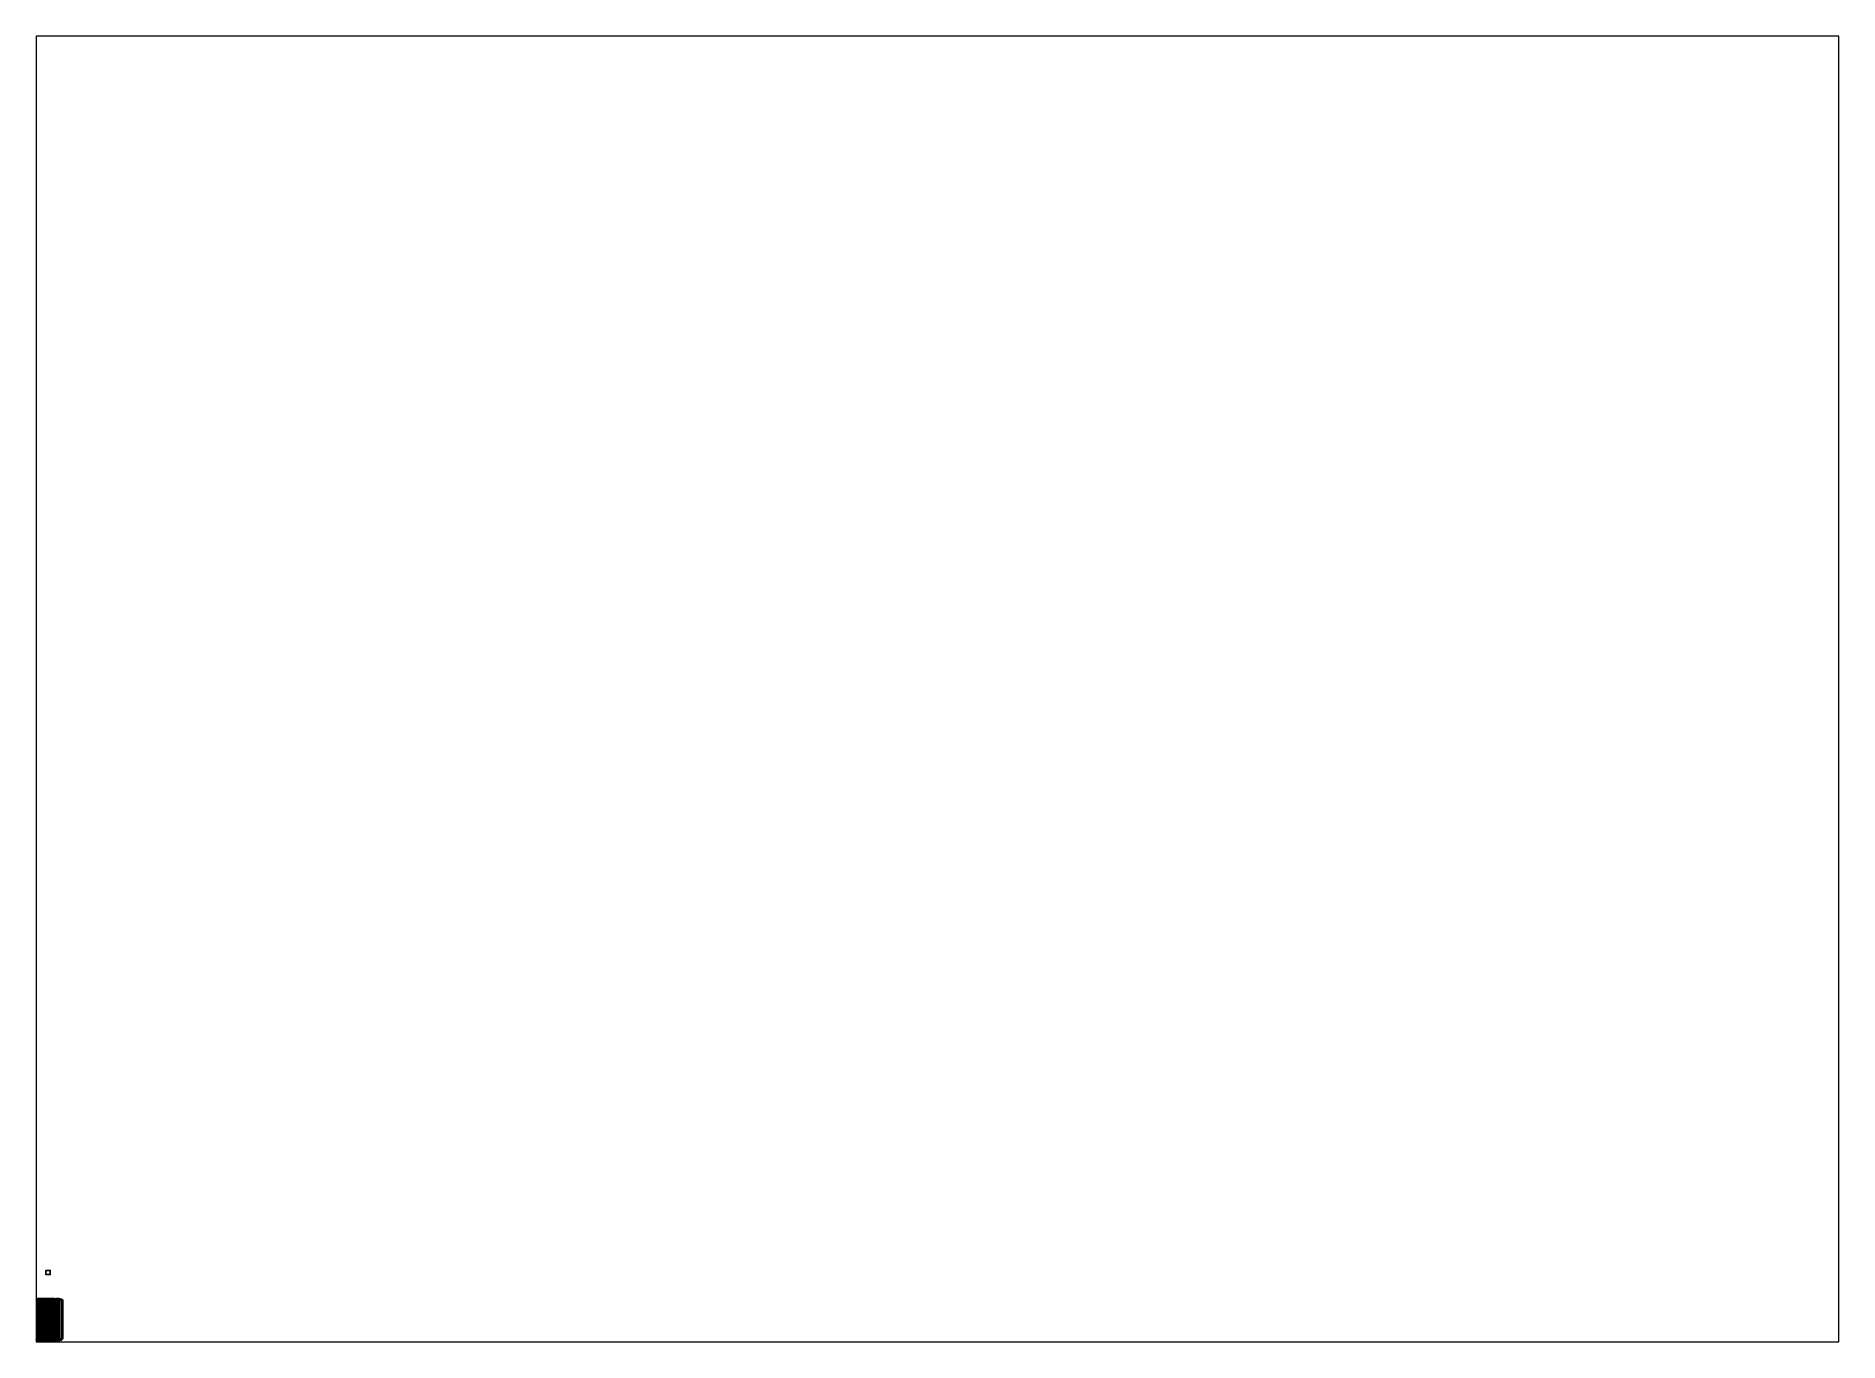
# Paper-space layout 'Layout1' of a CAD drawing. Header units: millimetres. Extents: x 28 to 251, y 20 to 181.
# The model-space entities are those that its viewports show. They can reach past a viewport. Long polylines and large blocks are cut down to what shows.
import ezdxf

# ---------------------------------------------------------------- set-up
doc = ezdxf.new("R2010")
doc.units = ezdxf.units.MM
doc.layers.add('roof', color=1, linetype='Continuous')
doc.layers.add('upgrade', color=2, linetype='Continuous')

msp = doc.modelspace()

# ---------------------------------------------------------------- linework, layer by layer
for points in [[(1, 11.6, -1.3), (1, 11.6, -2.3), (0, 11.6, -2.3), (0, 11.6, -1.3)], [(1, 11.6, -2.3), (1, 10.6, -2.3), (0, 10.6, -2.3), (0, 11.6, -2.3)], [(0, 11.6, -2.3), (0, 10.6, -2.3), (0, 10.6, -1.3), (0, 11.6, -1.3)], [(0, 11.6, -1.3), (0, 10.6, -1.3), (1, 10.6, -1.3), (1, 11.6, -1.3)], [(0, 10.6, -1.3), (0, 10.6, -2.3), (1, 10.6, -2.3), (1, 10.6, -1.3)], [(1, 10.6, -1.3), (1, 10.6, -2.3), (1, 11.6, -2.3), (1, 11.6, -1.3)], [(-4, 4.55), (-4, 4.55), (-3.69, 4.55, 0.3), (-3.69, 4.82)], [(-4, 4.55), (-4, -4.55), (-3.69, -4.55, 0.3), (-3.69, 4.55, 0.3)], [(-3.69, 4.82), (-3.69, 4.55, 0.3), (-3, 4.55, 1.5), (-3, 5)], [(-3.69, 4.55, 0.3), (-3.69, -4.55, 0.3), (-3, -4.55, 1.5), (-3, 4.55, 1.5)], [(-3.2, 4.4, 2.2), (-2.51, 4.4, 2.8), (-2.51, 4.4, 2.8), (-2.51, 4.7, 2.2)], [(-3.2, 4.4, 2.2), (-3.2, -4.4, 2.2), (-2.51, -4.4, 2.8), (-2.51, 4.4, 2.8)], [(-3, 5), (-3, 4.55, 1.5), (-2.2, 4.55, 1.5), (-2.52, 5)], [(-3, 4.55, 1.5), (-3, -4.55, 1.5), (-2.2, -4.55, 1.5), (-2.2, 4.55, 1.5)], [(-2.52, 5), (-2.2, 4.55, 1.5), (-2.2, 4.55, 1.5), (-2.2, 4.6)], [(-2.51, 4.7, 2.2), (-2.51, 4.4, 2.8), (2.51, 4.4, 2.8), (2.51, 4.7, 2.2)], [(-2.51, 4.4, 2.8), (-2.51, -4.4, 2.8), (2.51, -4.4, 2.8), (2.51, 4.4, 2.8)], [(-2.2, 4.75, 1.5), (-2.2, -4.75, 1.5), (-2.1, -4.75, 1.5), (-2.1, 4.75, 1.5)], [(-2.2, 4.75), (-2.2, 4.75, 1.5), (-2.1, 4.75, 1.5), (-2.1, 4.75)], [(-2.2, 4.6), (-2.2, 4.55, 1.5), (-2.2, 4.75, 1.5), (-2.2, 4.75)], [(-2.1, 4.75, 1.5), (-2.1, -4.75, 1.5), (-2.1, -4.75), (-2.1, 4.75)], [(2.1, -4.75, 1.5), (2.1, 4.75, 1.5), (2.1, 4.75), (2.1, -4.75)], [(2.2, -4.75, 1.5), (2.2, 4.75, 1.5), (2.1, 4.75, 1.5), (2.1, -4.75, 1.5)], [(2.2, 4.75, 1.5), (2.2, 4.75), (2.1, 4.75), (2.1, 4.75, 1.5)], [(2.2, 4.55, 1.5), (2.52, 5), (2.2, 4.6), (2.2, 4.55, 1.5)], [(3, 4.55, 1.5), (3, 5), (2.52, 5), (2.2, 4.55, 1.5)], [(2.2, 4.55, 1.5), (2.2, 4.6), (2.2, 4.75), (2.2, 4.75, 1.5)], [(3, -4.55, 1.5), (3, 4.55, 1.5), (2.2, 4.55, 1.5), (2.2, -4.55, 1.5)], [(2.51, 4.7, 2.2), (2.51, 4.4, 2.8), (2.51, 4.4, 2.8), (3.2, 4.4, 2.2)], [(3.2, -4.4, 2.2), (3.2, 4.4, 2.2), (2.51, 4.4, 2.8), (2.51, -4.4, 2.8)], [(3.69, 4.55, 0.3), (3.69, 4.82), (3, 5), (3, 4.55, 1.5)], [(3.69, -4.55, 0.3), (3.69, 4.55, 0.3), (3, 4.55, 1.5), (3, -4.55, 1.5)], [(4, 4.55), (4, 4.55), (3.69, 4.82), (3.69, 4.55, 0.3)], [(4, -4.55), (4, 4.55), (3.69, 4.55, 0.3), (3.69, -4.55, 0.3)], [(-1.75, -2.61, 0.77), (-1.69, -2.61, 1.06), (-1.46, -2.41, 0.96), (-1.5, -2.41, 0.77)], [(-1.69, -2.61, 0.48), (-1.75, -2.61, 0.77), (-1.5, -2.41, 0.77), (-1.46, -2.41, 0.58)], [(-1.69, -2.61, 1.06), (-1.75, -2.61, 0.77), (-1.75, -4.61, 0.77), (-1.69, -4.61, 1.06)], [(-1.75, -2.61, 0.77), (-1.69, -2.61, 0.48), (-1.69, -4.61, 0.48), (-1.75, -4.61, 0.77)], [(-1.53, -2.61, 0.24), (-1.69, -2.61, 0.48), (-1.46, -2.41, 0.58), (-1.35, -2.41, 0.42)], [(-1.69, -2.61, 1.06), (-1.53, -2.61, 1.3), (-1.35, -2.41, 1.12), (-1.46, -2.41, 0.96)], [(-1.53, -2.61, 1.3), (-1.69, -2.61, 1.06), (-1.69, -4.61, 1.06), (-1.53, -4.61, 1.3)], [(-1.69, -2.61, 0.48), (-1.53, -2.61, 0.24), (-1.53, -4.61, 0.24), (-1.69, -4.61, 0.48)], [(-1.29, -2.61, 0.08), (-1.53, -2.61, 0.24), (-1.35, -2.41, 0.42), (-1.19, -2.41, 0.31)], [(-1.53, -2.61, 1.3), (-1.29, -2.61, 1.46), (-1.19, -2.41, 1.23), (-1.35, -2.41, 1.12)], [(-1.29, -2.61, 1.46), (-1.53, -2.61, 1.3), (-1.53, -4.61, 1.3), (-1.29, -4.61, 1.46)], [(-1.53, -2.61, 0.24), (-1.29, -2.61, 0.08), (-1.29, -4.61, 0.08), (-1.53, -4.61, 0.24)], [(-1.29, -2.85, 0.08), (-1.29, -2.85), (-1.53, -2.85), (-1.53, -2.85, 0.24)], [(-1.53, -2.85), (-1.53, -3.11), (-1.53, -3.11, 0.24), (-1.53, -2.85, 0.24)], [(-1.53, -3.11, 0.24), (-1.53, -3.11), (-1.29, -3.11), (-1.29, -3.11, 0.08)], [(-1.53, -4.11), (-1.53, -4.37), (-1.53, -4.37, 0.24), (-1.53, -4.11, 0.24)], [(-1.29, -4.11, 0.08), (-1.29, -4.11), (-1.53, -4.11), (-1.53, -4.11, 0.24)], [(-1.46, -2.41, 0.96), (-0.5, -2.41, 0.77), (-0.54, -2.41, 0.58), (-1.5, -2.41, 0.77)], [(-1.5, -2.41, 0.77), (-0.54, -2.41, 0.58), (-0.65, -2.41, 0.42), (-1.46, -2.41, 0.58)], [(-1.46, -2.41, 0.58), (-0.65, -2.41, 0.42), (-0.81, -2.41, 0.31), (-1.35, -2.41, 0.42)], [(-1.35, -2.41, 1.12), (-0.54, -2.41, 0.96), (-0.5, -2.41, 0.77), (-1.46, -2.41, 0.96)], [(-1.35, -2.41, 0.42), (-0.81, -2.41, 0.31), (-1, -2.41, 0.27), (-1.19, -2.41, 0.31)], [(-1.19, -2.41, 1.23), (-0.65, -2.41, 1.12), (-0.54, -2.41, 0.96), (-1.35, -2.41, 1.12)], [(-1, -2.61, 0.02), (-1.29, -2.61, 0.08), (-1.19, -2.41, 0.31), (-1, -2.41, 0.27)], [(-1.29, -2.61, 1.46), (-1, -2.61, 1.52), (-1, -2.41, 1.27), (-1.19, -2.41, 1.23)], [(-1, -2.61, 1.52), (-1.29, -2.61, 1.46), (-1.2, -3.41, 1.48), (-1, -3.33, 1.52)], [(-1.29, -2.61, 0.08), (-1, -2.61, 0.02), (-1, -4.61, 0.02), (-1.29, -4.61, 0.08)], [(-1.29, -2.61, 1.46), (-1.29, -2.61, 1.46), (-1.28, -3.61, 1.46), (-1.2, -3.41, 1.48)], [(-1.29, -2.61, 1.46), (-1.29, -2.61, 1.46), (-1.29, -4.61, 1.46), (-1.28, -3.61, 1.46)], [(-1.29, -3.11, 0.08), (-1.29, -3.11), (-1.29, -2.85), (-1.29, -2.85, 0.08)], [(-1.29, -4.61, 1.46), (-1.29, -4.61, 1.46), (-1.2, -3.81, 1.48), (-1.28, -3.61, 1.46)], [(-1.29, -4.61, 1.46), (-1, -4.61, 1.52), (-1, -3.89, 1.52), (-1.2, -3.81, 1.48)], [(-1.29, -4.37, 0.08), (-1.29, -4.37), (-1.29, -4.11), (-1.29, -4.11, 0.08)], [(-1.2, -3.41, 1.48), (-1.28, -3.61, 1.46), (-1.28, -3.61, 1.6), (-1.2, -3.41, 1.6)], [(-1.28, -3.61, 1.6), (-1.2, -3.81, 1.6), (-1, -3.89, 1.6), (-1.2, -3.41, 1.6)], [(-1.28, -3.61, 1.46), (-1.2, -3.81, 1.48), (-1.2, -3.81, 1.6), (-1.28, -3.61, 1.6)], [(-1, -3.33, 1.52), (-1.2, -3.41, 1.48), (-1.2, -3.41, 1.6), (-1, -3.33, 1.6)], [(-1.2, -3.41, 1.6), (-1, -3.89, 1.6), (-0.8, -3.81, 1.6), (-1, -3.33, 1.6)], [(-1.2, -3.81, 1.48), (-1, -3.89, 1.52), (-1, -3.89, 1.6), (-1.2, -3.81, 1.6)], [(-1, -2.41, 1.27), (-0.81, -2.41, 1.23), (-0.65, -2.41, 1.12), (-1.19, -2.41, 1.23)], [(-1.11, -3.42, 1.6), (-1.12, -3.43, 1.6), (-1.12, -3.43, 1.66), (-1.11, -3.42, 1.65)], [(-0.88, -3.43, 1.66), (-0.89, -3.42, 1.65), (-1.11, -3.42, 1.65), (-1.12, -3.43, 1.66)], [(-1.12, -3.43, 1.6), (-1.11, -3.44, 1.6), (-1.11, -3.44, 1.65), (-1.12, -3.43, 1.66)], [(-0.89, -3.44, 1.65), (-0.88, -3.43, 1.66), (-1.12, -3.43, 1.66), (-1.11, -3.44, 1.65)], [(-0.88, -3.79, 1.66), (-0.89, -3.78, 1.65), (-1.11, -3.78, 1.65), (-1.12, -3.79, 1.66)], [(-1.11, -3.78, 1.6), (-1.12, -3.79, 1.6), (-1.12, -3.79, 1.66), (-1.11, -3.78, 1.65)], [(-0.89, -3.8, 1.65), (-0.88, -3.79, 1.66), (-1.12, -3.79, 1.66), (-1.11, -3.8, 1.65)], [(-1.12, -3.79, 1.6), (-1.11, -3.8, 1.6), (-1.11, -3.8, 1.65), (-1.12, -3.79, 1.66)], [(-1.1, -3.43, 1.6), (-1.11, -3.42, 1.6), (-1.11, -3.42, 1.65), (-1.1, -3.43, 1.64)], [(-0.89, -3.42, 1.65), (-0.9, -3.43, 1.64), (-1.1, -3.43, 1.64), (-1.11, -3.42, 1.65)], [(-1.11, -3.44, 1.6), (-1.1, -3.43, 1.6), (-1.1, -3.43, 1.64), (-1.11, -3.44, 1.65)], [(-0.9, -3.43, 1.64), (-0.89, -3.44, 1.65), (-1.11, -3.44, 1.65), (-1.1, -3.43, 1.64)], [(-0.89, -3.78, 1.65), (-0.9, -3.79, 1.64), (-1.1, -3.79, 1.64), (-1.11, -3.78, 1.65)], [(-1.1, -3.79, 1.6), (-1.11, -3.78, 1.6), (-1.11, -3.78, 1.65), (-1.1, -3.79, 1.64)], [(-0.9, -3.79, 1.64), (-0.89, -3.8, 1.65), (-1.11, -3.8, 1.65), (-1.1, -3.79, 1.64)], [(-1.11, -3.8, 1.6), (-1.1, -3.79, 1.6), (-1.1, -3.79, 1.64), (-1.11, -3.8, 1.65)], [(-0.71, -2.61, 0.08), (-1, -2.61, 0.02), (-1, -2.41, 0.27), (-0.81, -2.41, 0.31)], [(-1, -2.61, 1.52), (-0.71, -2.61, 1.46), (-0.81, -2.41, 1.23), (-1, -2.41, 1.27)], [(-0.71, -2.61, 1.46), (-1, -2.61, 1.52), (-1, -3.33, 1.52), (-0.8, -3.41, 1.48)], [(-1, -2.61, 0.02), (-0.71, -2.61, 0.08), (-0.71, -4.61, 0.08), (-1, -4.61, 0.02)], [(-0.8, -3.41, 1.48), (-1, -3.33, 1.52), (-1, -3.33, 1.6), (-0.8, -3.41, 1.6)], [(-1, -3.33, 1.6), (-0.8, -3.81, 1.6), (-0.72, -3.61, 1.6), (-0.8, -3.41, 1.6)], [(-1, -3.89, 1.52), (-0.8, -3.81, 1.48), (-0.8, -3.81, 1.6), (-1, -3.89, 1.6)], [(-1, -4.61, 1.52), (-0.71, -4.61, 1.46), (-0.8, -3.81, 1.48), (-1, -3.89, 1.52)], [(-0.89, -3.42, 1.6), (-0.9, -3.43, 1.6), (-0.9, -3.43, 1.64), (-0.89, -3.42, 1.65)], [(-0.9, -3.43, 1.6), (-0.89, -3.44, 1.6), (-0.89, -3.44, 1.65), (-0.9, -3.43, 1.64)], [(-0.89, -3.78, 1.6), (-0.9, -3.79, 1.6), (-0.9, -3.79, 1.64), (-0.89, -3.78, 1.65)], [(-0.9, -3.79, 1.6), (-0.89, -3.8, 1.6), (-0.89, -3.8, 1.65), (-0.9, -3.79, 1.64)], [(-0.88, -3.43, 1.6), (-0.89, -3.42, 1.6), (-0.89, -3.42, 1.65), (-0.88, -3.43, 1.66)], [(-0.89, -3.44, 1.6), (-0.88, -3.43, 1.6), (-0.88, -3.43, 1.66), (-0.89, -3.44, 1.65)], [(-0.88, -3.79, 1.6), (-0.89, -3.78, 1.6), (-0.89, -3.78, 1.65), (-0.88, -3.79, 1.66)], [(-0.89, -3.8, 1.6), (-0.88, -3.79, 1.6), (-0.88, -3.79, 1.66), (-0.89, -3.8, 1.65)], [(-0.47, -2.61, 0.24), (-0.71, -2.61, 0.08), (-0.81, -2.41, 0.31), (-0.65, -2.41, 0.42)], [(-0.71, -2.61, 1.46), (-0.47, -2.61, 1.3), (-0.65, -2.41, 1.12), (-0.81, -2.41, 1.23)], [(-0.71, -2.61, 1.46), (-0.71, -2.61, 1.46), (-0.8, -3.41, 1.48), (-0.72, -3.61, 1.46)], [(-0.72, -3.61, 1.46), (-0.8, -3.41, 1.48), (-0.8, -3.41, 1.6), (-0.72, -3.61, 1.6)], [(-0.8, -3.81, 1.48), (-0.72, -3.61, 1.46), (-0.72, -3.61, 1.6), (-0.8, -3.81, 1.6)], [(-0.71, -4.61, 1.46), (-0.71, -4.61, 1.46), (-0.72, -3.61, 1.46), (-0.8, -3.81, 1.48)], [(-0.71, -2.61, 1.46), (-0.71, -2.61, 1.46), (-0.72, -3.61, 1.46), (-0.71, -4.61, 1.46)], [(-0.47, -2.61, 1.3), (-0.71, -2.61, 1.46), (-0.71, -4.61, 1.46), (-0.47, -4.61, 1.3)], [(-0.71, -2.61, 0.08), (-0.47, -2.61, 0.24), (-0.47, -4.61, 0.24), (-0.71, -4.61, 0.08)], [(-0.47, -2.85, 0.24), (-0.47, -2.85), (-0.71, -2.85), (-0.71, -2.85, 0.08)], [(-0.71, -2.85, 0.08), (-0.71, -2.85), (-0.71, -3.11), (-0.71, -3.11, 0.08)], [(-0.71, -3.11, 0.08), (-0.71, -3.11), (-0.47, -3.11), (-0.47, -3.11, 0.24)], [(-0.47, -4.11, 0.24), (-0.47, -4.11), (-0.71, -4.11), (-0.71, -4.11, 0.08)], [(-0.71, -4.11, 0.08), (-0.71, -4.11), (-0.71, -4.37), (-0.71, -4.37, 0.08)], [(-0.31, -2.61, 0.48), (-0.47, -2.61, 0.24), (-0.65, -2.41, 0.42), (-0.54, -2.41, 0.58)], [(-0.47, -2.61, 1.3), (-0.31, -2.61, 1.06), (-0.54, -2.41, 0.96), (-0.65, -2.41, 1.12)], [(-0.31, -2.61, 1.06), (-0.25, -2.61, 0.77), (-0.5, -2.41, 0.77), (-0.54, -2.41, 0.96)], [(-0.25, -2.61, 0.77), (-0.31, -2.61, 0.48), (-0.54, -2.41, 0.58), (-0.5, -2.41, 0.77)], [(-0.31, -2.61, 1.06), (-0.47, -2.61, 1.3), (-0.47, -4.61, 1.3), (-0.31, -4.61, 1.06)], [(-0.47, -2.61, 0.24), (-0.31, -2.61, 0.48), (-0.31, -4.61, 0.48), (-0.47, -4.61, 0.24)], [(-0.47, -3.11), (-0.47, -2.85), (-0.47, -2.85, 0.24), (-0.47, -3.11, 0.24)], [(-0.47, -4.37), (-0.47, -4.11), (-0.47, -4.11, 0.24), (-0.47, -4.37, 0.24)], [(-0.25, -2.61, 0.77), (-0.31, -2.61, 1.06), (-0.31, -4.61, 1.06), (-0.25, -4.61, 0.77)], [(-0.31, -2.61, 0.48), (-0.25, -2.61, 0.77), (-0.25, -4.61, 0.77), (-0.31, -4.61, 0.48)], [(-4, -4.55), (-4, -4.55), (-3.69, -4.82), (-3.69, -4.55, 0.3)], [(-3.69, -4.55, 0.3), (-3.69, -4.82), (-3, -5), (-3, -4.55, 1.5)], [(-2.51, -4.7, 2.2), (-2.51, -4.4, 2.8), (-2.51, -4.4, 2.8), (-3.2, -4.4, 2.2)], [(-3, -4.55, 1.5), (-3, -5), (-2.52, -5), (-2.2, -4.55, 1.5)], [(-2.2, -4.55, 1.5), (-2.52, -5), (-2.2, -4.6), (-2.2, -4.55, 1.5)], [(-2.51, -4.4, 2.8), (-2.51, -4.7, 2.2), (2.51, -4.7, 2.2), (2.51, -4.4, 2.8)], [(-2.2, -4.55, 1.5), (-2.2, -4.6), (-2.2, -4.75), (-2.2, -4.75, 1.5)], [(-2.2, -4.75, 1.5), (-2.2, -4.75), (-2.1, -4.75), (-2.1, -4.75, 1.5)], [(-1.69, -4.61, 1.06), (-1.75, -4.61, 0.77), (-1.5, -4.81, 0.77), (-1.46, -4.81, 0.96)], [(-1.75, -4.61, 0.77), (-1.69, -4.61, 0.48), (-1.46, -4.81, 0.58), (-1.5, -4.81, 0.77)], [(-1.53, -4.61, 1.3), (-1.69, -4.61, 1.06), (-1.46, -4.81, 0.96), (-1.35, -4.81, 1.12)], [(-1.69, -4.61, 0.48), (-1.53, -4.61, 0.24), (-1.35, -4.81, 0.42), (-1.46, -4.81, 0.58)], [(-1.53, -4.37, 0.24), (-1.53, -4.37), (-1.29, -4.37), (-1.29, -4.37, 0.08)], [(-1.29, -4.61, 1.46), (-1.53, -4.61, 1.3), (-1.35, -4.81, 1.12), (-1.19, -4.81, 1.23)], [(-1.53, -4.61, 0.24), (-1.29, -4.61, 0.08), (-1.19, -4.81, 0.31), (-1.35, -4.81, 0.42)], [(-0.65, -4.81, 1.12), (-1.46, -4.81, 0.96), (-1.5, -4.81, 0.77), (-0.54, -4.81, 0.96)], [(-0.54, -4.81, 0.96), (-1.5, -4.81, 0.77), (-1.46, -4.81, 0.58), (-0.5, -4.81, 0.77)], [(-0.81, -4.81, 1.23), (-1.35, -4.81, 1.12), (-1.46, -4.81, 0.96), (-0.65, -4.81, 1.12)], [(-0.5, -4.81, 0.77), (-1.46, -4.81, 0.58), (-1.35, -4.81, 0.42), (-0.54, -4.81, 0.58)], [(-1, -4.81, 1.27), (-1.19, -4.81, 1.23), (-1.35, -4.81, 1.12), (-0.81, -4.81, 1.23)], [(-0.54, -4.81, 0.58), (-1.35, -4.81, 0.42), (-1.19, -4.81, 0.31), (-0.65, -4.81, 0.42)], [(-1, -4.61, 1.52), (-1.29, -4.61, 1.46), (-1.19, -4.81, 1.23), (-1, -4.81, 1.27)], [(-1.29, -4.61, 0.08), (-1, -4.61, 0.02), (-1, -4.81, 0.27), (-1.19, -4.81, 0.31)], [(-0.65, -4.81, 0.42), (-1.19, -4.81, 0.31), (-1, -4.81, 0.27), (-0.81, -4.81, 0.31)], [(-0.71, -4.61, 1.46), (-1, -4.61, 1.52), (-1, -4.81, 1.27), (-0.81, -4.81, 1.23)], [(-1, -4.61, 0.02), (-0.71, -4.61, 0.08), (-0.81, -4.81, 0.31), (-1, -4.81, 0.27)], [(-0.47, -4.61, 1.3), (-0.71, -4.61, 1.46), (-0.81, -4.81, 1.23), (-0.65, -4.81, 1.12)], [(-0.71, -4.61, 0.08), (-0.47, -4.61, 0.24), (-0.65, -4.81, 0.42), (-0.81, -4.81, 0.31)], [(-0.71, -4.37, 0.08), (-0.71, -4.37), (-0.47, -4.37), (-0.47, -4.37, 0.24)], [(-0.31, -4.61, 1.06), (-0.47, -4.61, 1.3), (-0.65, -4.81, 1.12), (-0.54, -4.81, 0.96)], [(-0.47, -4.61, 0.24), (-0.31, -4.61, 0.48), (-0.54, -4.81, 0.58), (-0.65, -4.81, 0.42)], [(-0.25, -4.61, 0.77), (-0.31, -4.61, 1.06), (-0.54, -4.81, 0.96), (-0.5, -4.81, 0.77)], [(-0.31, -4.61, 0.48), (-0.25, -4.61, 0.77), (-0.5, -4.81, 0.77), (-0.54, -4.81, 0.58)], [(2.2, -4.75), (2.2, -4.75, 1.5), (2.1, -4.75, 1.5), (2.1, -4.75)], [(2.2, -4.6), (2.2, -4.55, 1.5), (2.2, -4.75, 1.5), (2.2, -4.75)], [(2.52, -5), (2.2, -4.55, 1.5), (2.2, -4.55, 1.5), (2.2, -4.6)], [(3, -5), (3, -4.55, 1.5), (2.2, -4.55, 1.5), (2.52, -5)], [(3.69, -4.82), (3.69, -4.55, 0.3), (3, -4.55, 1.5), (3, -5)], [(4, -4.55), (4, -4.55), (3.69, -4.55, 0.3), (3.69, -4.82)]]:
    msp.add_3dface(points)
at = {"layer": 'roof'}
for points in [[(-2.04, 4.55, 1.04), (-2.05, 4.55, 1), (-2.05, -4.55, 1), (-2.04, -4.55, 1.04)], [(-2.05, 4.55, 1), (-2.04, 4.55, 0.96), (-2.04, -4.55, 0.96), (-2.05, -4.55, 1)], [(-1.95, 4.55, 1), (-2.04, 4.55, 0.96), (-2.05, 4.55, 1), (-1.96, 4.55, 1.04)], [(-1.96, 4.55, 1.04), (-2.05, 4.55, 1), (-2.04, 4.55, 1.04), (-2, 4.55, 1.05)], [(-2, 4.55, 1.05), (-2.04, 4.55, 1.04), (-2.04, -4.55, 1.04), (-2, -4.55, 1.05)], [(-2.04, 4.55, 0.96), (-2, 4.55, 0.95), (-2, -4.55, 0.95), (-2.04, -4.55, 0.96)], [(-1.96, 4.55, 0.96), (-2, 4.55, 0.95), (-2.04, 4.55, 0.96), (-1.95, 4.55, 1)], [(-2, 5, 2), (-2, -5, 2), (-2, -5, 2.1), (-2, 5, 2.1)], [(-1, 5, 3), (-1, -5, 3), (-2, -5, 2), (-2, 5, 2)], [(-1, 5, 3.1), (-1, 5, 3), (-2, 5, 2), (-2, 5, 2.1)], [(-2, 5, 2.1), (-2, -5, 2.1), (-1, -5, 3.1), (-1, 5, 3.1)], [(-1.96, 4.55, 1.04), (-2, 4.55, 1.05), (-2, -4.55, 1.05), (-1.96, -4.55, 1.04)], [(-2, 4.55, 0.95), (-1.96, 4.55, 0.96), (-1.96, -4.55, 0.96), (-2, -4.55, 0.95)], [(-1.95, 4.55, 1), (-1.96, 4.55, 1.04), (-1.96, -4.55, 1.04), (-1.95, -4.55, 1)], [(-1.96, 4.55, 0.96), (-1.95, 4.55, 1), (-1.95, -4.55, 1), (-1.96, -4.55, 0.96)], [(-1.94, 4.54), (-1.95, 4.5), (-1.95, 4.5, 2.1), (-1.94, 4.54, 2.1)], [(-1.95, 4.5), (-1.94, 4.46), (-1.94, 4.46, 2.1), (-1.95, 4.5, 2.1)], [(-1.9, 4.55), (-1.94, 4.54), (-1.94, 4.54, 2.1), (-1.9, 4.55, 2.1)], [(-1.94, 4.46), (-1.9, 4.45), (-1.9, 4.45, 2.1), (-1.94, 4.46, 2.1)], [(-1.86, 4.54), (-1.9, 4.55), (-1.9, 4.55, 2.1), (-1.86, 4.54, 2.1)], [(-1.9, 4.45), (-1.86, 4.46), (-1.86, 4.46, 2.1), (-1.9, 4.45, 2.1)], [(-1.85, 4.5), (-1.86, 4.54), (-1.86, 4.54, 2.1), (-1.85, 4.5, 2.1)], [(-1.86, 4.46), (-1.85, 4.5), (-1.85, 4.5, 2.1), (-1.86, 4.46, 2.1)], [(-1, 5, 3.1), (-1, -5, 3.1), (1, -5, 3.1), (1, 5, 3.1)], [(1, 5, 3.1), (1, 5, 3), (-1, 5, 3), (-1, 5, 3.1)], [(1, 5, 3), (1, -5, 3), (-1, -5, 3), (-1, 5, 3)], [(1, -5, 3), (1, 5, 3), (2, 5, 2), (2, -5, 2)], [(2, -5, 2.1), (2, 5, 2.1), (1, 5, 3.1), (1, -5, 3.1)], [(2, 5, 2.1), (2, 5, 2), (1, 5, 3), (1, 5, 3.1)], [(1.86, 4.54), (1.85, 4.5), (1.85, 4.5, 2.1), (1.86, 4.54, 2.1)], [(1.85, 4.5), (1.86, 4.46), (1.86, 4.46, 2.1), (1.85, 4.5, 2.1)], [(1.9, 4.55), (1.86, 4.54), (1.86, 4.54, 2.1), (1.9, 4.55, 2.1)], [(1.86, 4.46), (1.9, 4.45), (1.9, 4.45, 2.1), (1.86, 4.46, 2.1)], [(1.94, 4.54), (1.9, 4.55), (1.9, 4.55, 2.1), (1.94, 4.54, 2.1)], [(1.9, 4.45), (1.94, 4.46), (1.94, 4.46, 2.1), (1.9, 4.45, 2.1)], [(1.95, 4.5), (1.94, 4.54), (1.94, 4.54, 2.1), (1.95, 4.5, 2.1)], [(1.94, 4.46), (1.95, 4.5), (1.95, 4.5, 2.1), (1.94, 4.46, 2.1)], [(1.96, 4.55, 1.04), (2, 4.55, 1.05), (2.04, 4.55, 1.04), (1.95, 4.55, 1)], [(1.95, 4.55, 1), (2.04, 4.55, 1.04), (2.05, 4.55, 1), (1.96, 4.55, 0.96)], [(1.96, -4.55, 0.96), (1.95, -4.55, 1), (1.95, 4.55, 1), (1.96, 4.55, 0.96)], [(1.95, -4.55, 1), (1.96, -4.55, 1.04), (1.96, 4.55, 1.04), (1.95, 4.55, 1)], [(1.96, 4.55, 0.96), (2.05, 4.55, 1), (2.04, 4.55, 0.96), (2, 4.55, 0.95)], [(2, -4.55, 0.95), (1.96, -4.55, 0.96), (1.96, 4.55, 0.96), (2, 4.55, 0.95)], [(1.96, -4.55, 1.04), (2, -4.55, 1.05), (2, 4.55, 1.05), (1.96, 4.55, 1.04)], [(2, -5, 2), (2, 5, 2), (2, 5, 2.1), (2, -5, 2.1)], [(2.04, -4.55, 0.96), (2, -4.55, 0.95), (2, 4.55, 0.95), (2.04, 4.55, 0.96)], [(2, -4.55, 1.05), (2.04, -4.55, 1.04), (2.04, 4.55, 1.04), (2, 4.55, 1.05)], [(2.05, -4.55, 1), (2.04, -4.55, 0.96), (2.04, 4.55, 0.96), (2.05, 4.55, 1)], [(2.04, -4.55, 1.04), (2.05, -4.55, 1), (2.05, 4.55, 1), (2.04, 4.55, 1.04)], [(-1.94, 0.04), (-1.95, 0), (-1.95, 0, 2.1), (-1.94, 0.04, 2.1)], [(-1.95, 0), (-1.94, -0.04), (-1.94, -0.04, 2.1), (-1.95, 0, 2.1)], [(-1.9, 0.05), (-1.94, 0.04), (-1.94, 0.04, 2.1), (-1.9, 0.05, 2.1)], [(-1.86, 0.04), (-1.9, 0.05), (-1.9, 0.05, 2.1), (-1.86, 0.04, 2.1)], [(-1.85, 0), (-1.86, 0.04), (-1.86, 0.04, 2.1), (-1.85, 0, 2.1)], [(-1.86, -0.04), (-1.85, 0), (-1.85, 0, 2.1), (-1.86, -0.04, 2.1)], [(1.86, 0.04), (1.85, 0), (1.85, 0, 2.1), (1.86, 0.04, 2.1)], [(1.9, 0.05), (1.86, 0.04), (1.86, 0.04, 2.1), (1.9, 0.05, 2.1)], [(1.94, 0.04), (1.9, 0.05), (1.9, 0.05, 2.1), (1.94, 0.04, 2.1)], [(1.95, 0), (1.94, 0.04), (1.94, 0.04, 2.1), (1.95, 0, 2.1)], [(-1.94, -0.04), (-1.9, -0.05), (-1.9, -0.05, 2.1), (-1.94, -0.04, 2.1)], [(-1.9, -0.05), (-1.86, -0.04), (-1.86, -0.04, 2.1), (-1.9, -0.05, 2.1)], [(1.85, 0), (1.86, -0.04), (1.86, -0.04, 2.1), (1.85, 0, 2.1)], [(1.86, -0.04), (1.9, -0.05), (1.9, -0.05, 2.1), (1.86, -0.04, 2.1)], [(1.9, -0.05), (1.94, -0.04), (1.94, -0.04, 2.1), (1.9, -0.05, 2.1)], [(1.94, -0.04), (1.95, 0), (1.95, 0, 2.1), (1.94, -0.04, 2.1)], [(-1.96, -4.55, 0.96), (-2.05, -4.55, 1), (-2.04, -4.55, 0.96), (-2, -4.55, 0.95)], [(-1.95, -4.55, 1), (-2.04, -4.55, 1.04), (-2.05, -4.55, 1), (-1.96, -4.55, 0.96)], [(-1.96, -4.55, 1.04), (-2, -4.55, 1.05), (-2.04, -4.55, 1.04), (-1.95, -4.55, 1)], [(-2, -5, 2.1), (-2, -5, 2), (-1, -5, 3), (-1, -5, 3.1)], [(-1.94, -4.46), (-1.95, -4.5), (-1.95, -4.5, 2.1), (-1.94, -4.46, 2.1)], [(-1.95, -4.5), (-1.94, -4.54), (-1.94, -4.54, 2.1), (-1.95, -4.5, 2.1)], [(-1.9, -4.45), (-1.94, -4.46), (-1.94, -4.46, 2.1), (-1.9, -4.45, 2.1)], [(-1.94, -4.54), (-1.9, -4.55), (-1.9, -4.55, 2.1), (-1.94, -4.54, 2.1)], [(-1.86, -4.46), (-1.9, -4.45), (-1.9, -4.45, 2.1), (-1.86, -4.46, 2.1)], [(-1.9, -4.55), (-1.86, -4.54), (-1.86, -4.54, 2.1), (-1.9, -4.55, 2.1)], [(-1.85, -4.5), (-1.86, -4.46), (-1.86, -4.46, 2.1), (-1.85, -4.5, 2.1)], [(-1.86, -4.54), (-1.85, -4.5), (-1.85, -4.5, 2.1), (-1.86, -4.54, 2.1)], [(-1, -5, 3.1), (-1, -5, 3), (1, -5, 3), (1, -5, 3.1)], [(1, -5, 3.1), (1, -5, 3), (2, -5, 2), (2, -5, 2.1)], [(1.86, -4.46), (1.85, -4.5), (1.85, -4.5, 2.1), (1.86, -4.46, 2.1)], [(1.85, -4.5), (1.86, -4.54), (1.86, -4.54, 2.1), (1.85, -4.5, 2.1)], [(1.9, -4.45), (1.86, -4.46), (1.86, -4.46, 2.1), (1.9, -4.45, 2.1)], [(1.86, -4.54), (1.9, -4.55), (1.9, -4.55, 2.1), (1.86, -4.54, 2.1)], [(1.94, -4.46), (1.9, -4.45), (1.9, -4.45, 2.1), (1.94, -4.46, 2.1)], [(1.9, -4.55), (1.94, -4.54), (1.94, -4.54, 2.1), (1.9, -4.55, 2.1)], [(1.95, -4.5), (1.94, -4.46), (1.94, -4.46, 2.1), (1.95, -4.5, 2.1)], [(1.94, -4.54), (1.95, -4.5), (1.95, -4.5, 2.1), (1.94, -4.54, 2.1)], [(1.95, -4.55, 1), (2.04, -4.55, 0.96), (2.05, -4.55, 1), (1.96, -4.55, 1.04)], [(1.96, -4.55, 0.96), (2, -4.55, 0.95), (2.04, -4.55, 0.96), (1.95, -4.55, 1)], [(1.96, -4.55, 1.04), (2.05, -4.55, 1), (2.04, -4.55, 1.04), (2, -4.55, 1.05)]]:
    msp.add_3dface(points, dxfattribs=at)
at = {"layer": 'upgrade'}
for points in [[(3.2, 4.87, 2.27), (3.2, 4.9, 2.2), (-3.2, 4.9, 2.2), (-3.2, 4.87, 2.27)], [(3.2, 4.9, 2.2), (3.2, 4.87, 2.13), (-3.2, 4.87, 2.13), (-3.2, 4.9, 2.2)], [(-3.2, 4.8, 2.1), (-3.2, 4.87, 2.27), (-3.2, 4.9, 2.2), (-3.2, 4.87, 2.13)], [(3.2, 4.8, 2.3), (3.2, 4.87, 2.27), (-3.2, 4.87, 2.27), (-3.2, 4.8, 2.3)], [(-3.2, 4.73, 2.13), (-3.2, 4.8, 2.3), (-3.2, 4.87, 2.27), (-3.2, 4.8, 2.1)], [(3.2, 4.87, 2.13), (3.2, 4.8, 2.1), (-3.2, 4.8, 2.1), (-3.2, 4.87, 2.13)], [(3.2, 4.73, 2.27), (3.2, 4.8, 2.3), (-3.2, 4.8, 2.3), (-3.2, 4.73, 2.27)], [(-3.2, 4.7, 2.2), (-3.2, 4.73, 2.27), (-3.2, 4.8, 2.3), (-3.2, 4.73, 2.13)], [(3.2, 4.8, 2.1), (3.2, 4.73, 2.13), (-3.2, 4.73, 2.13), (-3.2, 4.8, 2.1)], [(3.2, 4.7, 2.2), (3.2, 4.73, 2.27), (-3.2, 4.73, 2.27), (-3.2, 4.7, 2.2)], [(3.2, 4.73, 2.13), (3.2, 4.7, 2.2), (-3.2, 4.7, 2.2), (-3.2, 4.73, 2.13)], [(3.2, 4.7, 2.2), (3.2, 4.67, 2.13), (-3.2, 4.67, 2.13), (-3.2, 4.7, 2.2)], [(3.2, 4.67, 2.27), (3.2, 4.7, 2.2), (-3.2, 4.7, 2.2), (-3.2, 4.67, 2.27)], [(-3.2, 4.6, 2.1), (-3.2, 4.67, 2.27), (-3.2, 4.7, 2.2), (-3.2, 4.67, 2.13)], [(-3.2, 4.53, 2.13), (-3.2, 4.6, 2.3), (-3.2, 4.67, 2.27), (-3.2, 4.6, 2.1)], [(3.2, 4.6, 2.3), (3.2, 4.67, 2.27), (-3.2, 4.67, 2.27), (-3.2, 4.6, 2.3)], [(-3.2, 4.5, 2.2), (-3.2, 4.53, 2.27), (-3.2, 4.6, 2.3), (-3.2, 4.53, 2.13)], [(3.2, 4.53, 2.27), (3.2, 4.6, 2.3), (-3.2, 4.6, 2.3), (-3.2, 4.53, 2.27)], [(3.2, 4.53, 2.13), (3.2, 4.5, 2.2), (-3.2, 4.5, 2.2), (-3.2, 4.53, 2.13)], [(3.2, 4.5, 2.2), (3.2, 4.53, 2.27), (-3.2, 4.53, 2.27), (-3.2, 4.5, 2.2)], [(3.2, 4.5, 2.2), (3.2, 4.47, 2.13), (-3.2, 4.47, 2.13), (-3.2, 4.5, 2.2)], [(3.2, 4.47, 2.27), (3.2, 4.5, 2.2), (-3.2, 4.5, 2.2), (-3.2, 4.47, 2.27)], [(-3.2, 4.4, 2.1), (-3.2, 4.47, 2.27), (-3.2, 4.5, 2.2), (-3.2, 4.47, 2.13)], [(3.2, 4.4, 2.3), (3.2, 4.47, 2.27), (-3.2, 4.47, 2.27), (-3.2, 4.4, 2.3)], [(-3.2, 4.33, 2.13), (-3.2, 4.4, 2.3), (-3.2, 4.47, 2.27), (-3.2, 4.4, 2.1)], [(3.2, 4.33, 2.27), (3.2, 4.4, 2.3), (-3.2, 4.4, 2.3), (-3.2, 4.33, 2.27)], [(-3.2, 4.3, 2.2), (-3.2, 4.33, 2.27), (-3.2, 4.4, 2.3), (-3.2, 4.33, 2.13)], [(3.2, 4.33, 2.13), (3.2, 4.3, 2.2), (-3.2, 4.3, 2.2), (-3.2, 4.33, 2.13)], [(3.2, 4.3, 2.2), (3.2, 4.33, 2.27), (-3.2, 4.33, 2.27), (-3.2, 4.3, 2.2)], [(3.2, 4.27, 2.27), (3.2, 4.3, 2.2), (-3.2, 4.3, 2.2), (-3.2, 4.27, 2.27)], [(3.2, 4.3, 2.2), (3.2, 4.27, 2.13), (-3.2, 4.27, 2.13), (-3.2, 4.3, 2.2)], [(-3.2, 4.2, 2.1), (-3.2, 4.27, 2.27), (-3.2, 4.3, 2.2), (-3.2, 4.27, 2.13)], [(-3.2, 4.13, 2.13), (-3.2, 4.2, 2.3), (-3.2, 4.27, 2.27), (-3.2, 4.2, 2.1)], [(3.2, 4.2, 2.3), (3.2, 4.27, 2.27), (-3.2, 4.27, 2.27), (-3.2, 4.2, 2.3)], [(-3, 4.75, 1.6), (-3, 4.72, 1.67), (-1.7, 4.72, 1.67), (-1.7, 4.75, 1.6)], [(-3, 4.72, 1.53), (-3, 4.75, 1.6), (-1.7, 4.75, 1.6), (-1.7, 4.72, 1.53)], [(-2.1, 4.72, 1.87), (-2.1, 4.75, 1.8), (-3, 4.75, 1.8), (-3, 4.72, 1.87)], [(-2.1, 4.75, 1.8), (-2.1, 4.72, 1.73), (-3, 4.72, 1.73), (-3, 4.75, 1.8)], [(3, 4.75, 2), (3, 4.72, 1.93), (-3, 4.72, 1.93), (-3, 4.75, 2)], [(3, 4.72, 2.07), (3, 4.75, 2), (-3, 4.75, 2), (-3, 4.72, 2.07)], [(-3, 4.65, 1.5), (-3, 4.72, 1.67), (-3, 4.75, 1.6), (-3, 4.72, 1.53)], [(-3, 4.65, 1.7), (-3, 4.72, 1.87), (-3, 4.75, 1.8), (-3, 4.72, 1.73)], [(-3, 4.65, 1.9), (-3, 4.72, 2.07), (-3, 4.75, 2), (-3, 4.72, 1.93)], [(-3, 4.65, 1.5), (-3, 4.72, 1.53), (-1.7, 4.72, 1.53), (-1.7, 4.65, 1.5)], [(-3, 4.72, 1.67), (-3, 4.65, 1.7), (-1.7, 4.65, 1.7), (-1.7, 4.72, 1.67)], [(-2.1, 4.72, 1.73), (-2.1, 4.65, 1.7), (-3, 4.65, 1.7), (-3, 4.72, 1.73)], [(-2.1, 4.65, 1.9), (-2.1, 4.72, 1.87), (-3, 4.72, 1.87), (-3, 4.65, 1.9)], [(3, 4.65, 2.1), (3, 4.72, 2.07), (-3, 4.72, 2.07), (-3, 4.65, 2.1)], [(3, 4.72, 1.93), (3, 4.65, 1.9), (-3, 4.65, 1.9), (-3, 4.72, 1.93)], [(-3, 4.58, 1.53), (-3, 4.65, 1.7), (-3, 4.72, 1.67), (-3, 4.65, 1.5)], [(-3, 4.58, 1.73), (-3, 4.65, 1.9), (-3, 4.72, 1.87), (-3, 4.65, 1.7)], [(-3, 4.58, 1.93), (-3, 4.65, 2.1), (-3, 4.72, 2.07), (-3, 4.65, 1.9)], [(-3, 4.65, 1.7), (-3, 4.58, 1.67), (-1.7, 4.58, 1.67), (-1.7, 4.65, 1.7)], [(-3, 4.58, 1.53), (-3, 4.65, 1.5), (-1.7, 4.65, 1.5), (-1.7, 4.58, 1.53)], [(-2.1, 4.65, 1.7), (-2.1, 4.58, 1.73), (-3, 4.58, 1.73), (-3, 4.65, 1.7)], [(-2.1, 4.58, 1.87), (-2.1, 4.65, 1.9), (-3, 4.65, 1.9), (-3, 4.58, 1.87)], [(3, 4.58, 2.07), (3, 4.65, 2.1), (-3, 4.65, 2.1), (-3, 4.58, 2.07)], [(3, 4.65, 1.9), (3, 4.58, 1.93), (-3, 4.58, 1.93), (-3, 4.65, 1.9)], [(-3, 4.55, 1.6), (-3, 4.58, 1.67), (-3, 4.65, 1.7), (-3, 4.58, 1.53)], [(-3, 4.55, 1.8), (-3, 4.58, 1.87), (-3, 4.65, 1.9), (-3, 4.58, 1.73)], [(-3, 4.55, 2), (-3, 4.58, 2.07), (-3, 4.65, 2.1), (-3, 4.58, 1.93)], [(-3, 4.55, 1.6), (-3, 4.58, 1.53), (-1.7, 4.58, 1.53), (-1.7, 4.55, 1.6)], [(-3, 4.58, 1.67), (-3, 4.55, 1.6), (-1.7, 4.55, 1.6), (-1.7, 4.58, 1.67)], [(-2.1, 4.55, 1.8), (-2.1, 4.58, 1.87), (-3, 4.58, 1.87), (-3, 4.55, 1.8)], [(-2.1, 4.58, 1.73), (-2.1, 4.55, 1.8), (-3, 4.55, 1.8), (-3, 4.58, 1.73)], [(3, 4.58, 1.93), (3, 4.55, 2), (-3, 4.55, 2), (-3, 4.58, 1.93)], [(3, 4.55, 2), (3, 4.58, 2.07), (-3, 4.58, 2.07), (-3, 4.55, 2)], [(-3, 4.55, 2), (-2.97, 4.58, 1.93), (-2.97, -4.58, 1.93), (-3, -4.55, 2)], [(-2.97, 4.58, 2.07), (-3, 4.55, 2), (-3, -4.55, 2), (-2.97, -4.58, 2.07)], [(-2.97, 4.58, 1.87), (-3, 4.55, 1.8), (-3, 3, 1.8), (-2.97, 3, 1.87)], [(-3, 4.55, 1.8), (-2.97, 4.58, 1.73), (-2.97, 3, 1.73), (-3, 3, 1.8)], [(-2.97, 4.58, 1.67), (-3, 4.55, 1.6), (-3, -4.55, 1.6), (-2.97, -4.58, 1.67)], [(-3, 4.55, 1.6), (-2.97, 4.58, 1.53), (-2.97, -4.58, 1.53), (-3, -4.55, 1.6)], [(-2.9, 4.65, 2.1), (-2.97, 4.58, 2.07), (-2.97, -4.58, 2.07), (-2.9, -4.65, 2.1)], [(-2.97, 4.58, 1.93), (-2.9, 4.65, 1.9), (-2.9, -4.65, 1.9), (-2.97, -4.58, 1.93)], [(-2.9, 4.65, 1.9), (-2.97, 4.58, 1.87), (-2.97, 3, 1.87), (-2.9, 3, 1.9)], [(-2.97, 4.58, 1.73), (-2.9, 4.65, 1.7), (-2.9, 3, 1.7), (-2.97, 3, 1.73)], [(-2.9, 4.65, 1.7), (-2.97, 4.58, 1.67), (-2.97, -4.58, 1.67), (-2.9, -4.65, 1.7)], [(-2.97, 4.58, 1.53), (-2.9, 4.65, 1.5), (-2.9, -4.65, 1.5), (-2.97, -4.58, 1.53)], [(-2.1, 4.75), (-2.1, 4.72, 0.07), (-1.7, 4.72, 0.07), (-1.7, 4.75)], [(-2.1, 4.72, 0.13), (-2.1, 4.75, 0.2), (-1.7, 4.75, 0.2), (-1.7, 4.72, 0.13)], [(-2.1, 4.75, 0.2), (-2.1, 4.72, 0.27), (-1.7, 4.72, 0.27), (-1.7, 4.75, 0.2)], [(-2.1, 4.72, 0.33), (-2.1, 4.75, 0.4), (-1.7, 4.75, 0.4), (-1.7, 4.72, 0.33)], [(-2.1, 4.75, 0.4), (-2.1, 4.72, 0.47), (-1.7, 4.72, 0.47), (-1.7, 4.75, 0.4)], [(-2.1, 4.72, 0.53), (-2.1, 4.75, 0.6), (-1.7, 4.75, 0.6), (-1.7, 4.72, 0.53)], [(-2.1, 4.75, 0.6), (-2.1, 4.72, 0.67), (-1.7, 4.72, 0.67), (-1.7, 4.75, 0.6)], [(-2.1, 4.72, 0.73), (-2.1, 4.75, 0.8), (-1.7, 4.75, 0.8), (-1.7, 4.72, 0.73)], [(-2.1, 4.75, 0.8), (-2.1, 4.72, 0.87), (-1.7, 4.72, 0.87), (-1.7, 4.75, 0.8)], [(-2.1, 4.72, 0.93), (-2.1, 4.75, 1), (-1.7, 4.75, 1), (-1.7, 4.72, 0.93)], [(-2.1, 4.75, 1), (-2.1, 4.72, 1.07), (-1.7, 4.72, 1.07), (-1.7, 4.75, 1)], [(-2.1, 4.75, 1.2), (-2.1, 4.72, 1.27), (-1.7, 4.72, 1.27), (-1.7, 4.75, 1.2)], [(-2.1, 4.72, 1.13), (-2.1, 4.75, 1.2), (-1.7, 4.75, 1.2), (-1.7, 4.72, 1.13)], [(-2.1, 4.75, 1.4), (-2.1, 4.72, 1.47), (-1.7, 4.72, 1.47), (-1.7, 4.75, 1.4)], [(-2.1, 4.72, 1.33), (-2.1, 4.75, 1.4), (-1.7, 4.75, 1.4), (-1.7, 4.72, 1.33)], [(-2.1, 4.75, 1.8), (-2.1, 4.72, 1.87), (-2.1, 4.65, 1.9), (-2.1, 4.72, 1.73)], [(-2.1, 4.72, 0.07), (-2.1, 4.65, 0.1), (-1.7, 4.65, 0.1), (-1.7, 4.72, 0.07)], [(-2.1, 4.72, 0.27), (-2.1, 4.65, 0.3), (-1.7, 4.65, 0.3), (-1.7, 4.72, 0.27)], [(-2.1, 4.65, 0.1), (-2.1, 4.72, 0.13), (-1.7, 4.72, 0.13), (-1.7, 4.65, 0.1)], [(-2.1, 4.72, 0.47), (-2.1, 4.65, 0.5), (-1.7, 4.65, 0.5), (-1.7, 4.72, 0.47)], [(-2.1, 4.65, 0.3), (-2.1, 4.72, 0.33), (-1.7, 4.72, 0.33), (-1.7, 4.65, 0.3)], [(-2.1, 4.65, 0.5), (-2.1, 4.72, 0.53), (-1.7, 4.72, 0.53), (-1.7, 4.65, 0.5)], [(-2.1, 4.72, 0.67), (-2.1, 4.65, 0.7), (-1.7, 4.65, 0.7), (-1.7, 4.72, 0.67)], [(-2.1, 4.65, 1.1), (-2.1, 4.72, 1.13), (-1.7, 4.72, 1.13), (-1.7, 4.65, 1.1)], [(-2.1, 4.72, 0.87), (-2.1, 4.65, 0.9), (-1.7, 4.65, 0.9), (-1.7, 4.72, 0.87)], [(-2.1, 4.65, 0.7), (-2.1, 4.72, 0.73), (-1.7, 4.72, 0.73), (-1.7, 4.65, 0.7)], [(-2.1, 4.65, 0.9), (-2.1, 4.72, 0.93), (-1.7, 4.72, 0.93), (-1.7, 4.65, 0.9)], [(-2.1, 4.72, 1.07), (-2.1, 4.65, 1.1), (-1.7, 4.65, 1.1), (-1.7, 4.72, 1.07)], [(-2.1, 4.65, 1.3), (-2.1, 4.72, 1.33), (-1.7, 4.72, 1.33), (-1.7, 4.65, 1.3)], [(-2.1, 4.72, 1.27), (-2.1, 4.65, 1.3), (-1.7, 4.65, 1.3), (-1.7, 4.72, 1.27)], [(-2.1, 4.72, 1.47), (-2.1, 4.65, 1.5), (-1.7, 4.65, 1.5), (-1.7, 4.72, 1.47)], [(-2.1, 4.72, 1.73), (-2.1, 4.65, 1.9), (-2.1, 4.58, 1.87), (-2.1, 4.65, 1.7)], [(-2.1, 4.65, 1.7), (-2.1, 4.58, 1.87), (-2.1, 4.55, 1.8), (-2.1, 4.58, 1.73)], [(1.8, 4.75, 1.8), (1.8, 4.72, 1.73), (-1.8, 4.72, 1.73), (-1.8, 4.75, 1.8)], [(1.8, 4.72, 1.87), (1.8, 4.75, 1.8), (-1.8, 4.75, 1.8), (-1.8, 4.72, 1.87)], [(-1.8, 4.65, 1.7), (-1.8, 4.72, 1.87), (-1.8, 4.75, 1.8), (-1.8, 4.72, 1.73)], [(1.8, 4.65, 1.9), (1.8, 4.72, 1.87), (-1.8, 4.72, 1.87), (-1.8, 4.65, 1.9)], [(1.8, 4.72, 1.73), (1.8, 4.65, 1.7), (-1.8, 4.65, 1.7), (-1.8, 4.72, 1.73)], [(-1.8, 4.58, 1.73), (-1.8, 4.65, 1.9), (-1.8, 4.72, 1.87), (-1.8, 4.65, 1.7)], [(1.8, 4.58, 1.87), (1.8, 4.65, 1.9), (-1.8, 4.65, 1.9), (-1.8, 4.58, 1.87)], [(1.8, 4.65, 1.7), (1.8, 4.58, 1.73), (-1.8, 4.58, 1.73), (-1.8, 4.65, 1.7)], [(-1.8, 4.55, 1.8), (-1.8, 4.58, 1.87), (-1.8, 4.65, 1.9), (-1.8, 4.58, 1.73)], [(1.8, 4.58, 1.73), (1.8, 4.55, 1.8), (-1.8, 4.55, 1.8), (-1.8, 4.58, 1.73)], [(1.8, 4.55, 1.8), (1.8, 4.58, 1.87), (-1.8, 4.58, 1.87), (-1.8, 4.55, 1.8)], [(-1.7, 4.65), (-1.7, 4.75), (-1.7, 4.72, 0.07), (-1.7, 4.65, 0.1)], [(-1.7, 4.65, 0.1), (-1.7, 4.72, 0.13), (-1.7, 4.75, 0.2), (-1.7, 4.72, 0.27)], [(-1.7, 4.65, 0.3), (-1.7, 4.72, 0.33), (-1.7, 4.75, 0.4), (-1.7, 4.72, 0.47)], [(-1.7, 4.65, 0.5), (-1.7, 4.72, 0.53), (-1.7, 4.75, 0.6), (-1.7, 4.72, 0.67)], [(-1.7, 4.65, 1.1), (-1.7, 4.72, 1.13), (-1.7, 4.75, 1.2), (-1.7, 4.72, 1.27)], [(-1.7, 4.65, 0.7), (-1.7, 4.72, 0.73), (-1.7, 4.75, 0.8), (-1.7, 4.72, 0.87)], [(-1.7, 4.65, 0.9), (-1.7, 4.72, 0.93), (-1.7, 4.75, 1), (-1.7, 4.72, 1.07)], [(-1.7, 4.65, 1.3), (-1.7, 4.72, 1.33), (-1.7, 4.75, 1.4), (-1.7, 4.72, 1.47)], [(-1.7, 4.65, 1.5), (-1.7, 4.72, 1.53), (-1.7, 4.75, 1.6), (-1.7, 4.72, 1.67)], [(-1.7, 4.65, 0.1), (-1.7, 4.65, 0.1), (-1.7, 4.72, 0.27), (-1.7, 4.65, 0.3)], [(-1.7, 4.65, 0.3), (-1.7, 4.65, 0.3), (-1.7, 4.72, 0.47), (-1.7, 4.65, 0.5)], [(-1.7, 4.65, 0.5), (-1.7, 4.65, 0.5), (-1.7, 4.72, 0.67), (-1.7, 4.65, 0.7)], [(-1.7, 4.65, 1.1), (-1.7, 4.65, 1.1), (-1.7, 4.72, 1.27), (-1.7, 4.65, 1.3)], [(-1.7, 4.65, 0.7), (-1.7, 4.65, 0.7), (-1.7, 4.72, 0.87), (-1.7, 4.65, 0.9)], [(-1.7, 4.65, 0.9), (-1.7, 4.65, 0.9), (-1.7, 4.72, 1.07), (-1.7, 4.65, 1.1)], [(-1.7, 4.65, 1.3), (-1.7, 4.65, 1.3), (-1.7, 4.72, 1.47), (-1.7, 4.65, 1.5)], [(-1.7, 4.65, 1.5), (-1.7, 4.65, 1.5), (-1.7, 4.72, 1.67), (-1.7, 4.65, 1.7)], [(-0.04, 4.65, 1.66), (-1.66, 4.65, 1.66), (-1.7, 4.65, 1.7), (0, 4.65, 1.7)], [(-1.66, 4.65, 1.66), (-1.66, 4.65, 0.04), (-1.7, 4.65), (-1.7, 4.65, 1.7)], [(-1.66, 4.65, 0.04), (-0.04, 4.65, 0.04), (0, 4.65), (-1.7, 4.65)], [(-1.66, 4.63, 1.66), (-1.66, 4.65, 1.66), (-0.04, 4.65, 1.66), (-0.04, 4.63, 1.66)], [(-1.66, 4.63, 0.04), (-1.66, 4.65, 0.04), (-1.66, 4.65, 1.66), (-1.66, 4.63, 1.66)], [(-0.04, 4.63, 0.04), (-0.04, 4.65, 0.04), (-1.66, 4.65, 0.04), (-1.66, 4.63, 0.04)], [(-1.66, 4.63, 0.04), (-1.66, 4.63, 1.66), (-0.04, 4.63, 1.66), (-0.04, 4.63, 0.04)], [(-0.04, 4.63, 1.66), (-0.04, 4.65, 1.66), (-0.04, 4.65, 0.04), (-0.04, 4.63, 0.04)], [(-0.04, 4.65, 0.04), (-0.04, 4.65, 1.66), (0, 4.65, 1.7), (0, 4.65)], [(1.66, 4.65, 1.66), (0.04, 4.65, 1.66), (0, 4.65, 1.7), (1.7, 4.65, 1.7)], [(0.04, 4.65, 1.66), (0.04, 4.65, 0.04), (0, 4.65), (0, 4.65, 1.7)], [(0.04, 4.65, 0.04), (1.66, 4.65, 0.04), (1.7, 4.65), (0, 4.65)], [(0.04, 4.63, 1.66), (0.04, 4.65, 1.66), (1.66, 4.65, 1.66), (1.66, 4.63, 1.66)], [(0.04, 4.63, 0.04), (0.04, 4.65, 0.04), (0.04, 4.65, 1.66), (0.04, 4.63, 1.66)], [(1.66, 4.63, 0.04), (1.66, 4.65, 0.04), (0.04, 4.65, 0.04), (0.04, 4.63, 0.04)], [(0.04, 4.63, 0.04), (0.04, 4.63, 1.66), (1.66, 4.63, 1.66), (1.66, 4.63, 0.04)], [(1.66, 4.65, 0.04), (1.66, 4.65, 1.66), (1.7, 4.65, 1.7), (1.7, 4.65)], [(1.66, 4.63, 1.66), (1.66, 4.65, 1.66), (1.66, 4.65, 0.04), (1.66, 4.63, 0.04)], [(2.1, 4.72, 0.07), (2.1, 4.75), (1.7, 4.75), (1.7, 4.72, 0.07)], [(1.7, 4.75), (1.7, 4.65), (1.7, 4.65, 0.1), (1.7, 4.72, 0.07)], [(1.7, 4.72, 0.13), (1.7, 4.65, 0.1), (1.7, 4.72, 0.27), (1.7, 4.75, 0.2)], [(2.1, 4.75, 0.2), (2.1, 4.72, 0.13), (1.7, 4.72, 0.13), (1.7, 4.75, 0.2)], [(2.1, 4.72, 0.27), (2.1, 4.75, 0.2), (1.7, 4.75, 0.2), (1.7, 4.72, 0.27)], [(1.7, 4.72, 0.33), (1.7, 4.65, 0.3), (1.7, 4.72, 0.47), (1.7, 4.75, 0.4)], [(2.1, 4.75, 0.4), (2.1, 4.72, 0.33), (1.7, 4.72, 0.33), (1.7, 4.75, 0.4)], [(2.1, 4.72, 0.47), (2.1, 4.75, 0.4), (1.7, 4.75, 0.4), (1.7, 4.72, 0.47)], [(2.1, 4.75, 0.6), (2.1, 4.72, 0.53), (1.7, 4.72, 0.53), (1.7, 4.75, 0.6)], [(1.7, 4.72, 0.53), (1.7, 4.65, 0.5), (1.7, 4.72, 0.67), (1.7, 4.75, 0.6)], [(2.1, 4.72, 0.67), (2.1, 4.75, 0.6), (1.7, 4.75, 0.6), (1.7, 4.72, 0.67)], [(1.7, 4.72, 1.13), (1.7, 4.65, 1.1), (1.7, 4.72, 1.27), (1.7, 4.75, 1.2)], [(1.7, 4.72, 0.73), (1.7, 4.65, 0.7), (1.7, 4.72, 0.87), (1.7, 4.75, 0.8)], [(2.1, 4.75, 0.8), (2.1, 4.72, 0.73), (1.7, 4.72, 0.73), (1.7, 4.75, 0.8)], [(2.1, 4.72, 0.87), (2.1, 4.75, 0.8), (1.7, 4.75, 0.8), (1.7, 4.72, 0.87)], [(2.1, 4.75, 1), (2.1, 4.72, 0.93), (1.7, 4.72, 0.93), (1.7, 4.75, 1)], [(1.7, 4.72, 0.93), (1.7, 4.65, 0.9), (1.7, 4.72, 1.07), (1.7, 4.75, 1)], [(2.1, 4.72, 1.07), (2.1, 4.75, 1), (1.7, 4.75, 1), (1.7, 4.72, 1.07)], [(1.7, 4.72, 1.33), (1.7, 4.65, 1.3), (1.7, 4.72, 1.47), (1.7, 4.75, 1.4)], [(2.1, 4.72, 1.27), (2.1, 4.75, 1.2), (1.7, 4.75, 1.2), (1.7, 4.72, 1.27)], [(2.1, 4.75, 1.2), (2.1, 4.72, 1.13), (1.7, 4.72, 1.13), (1.7, 4.75, 1.2)], [(2.1, 4.72, 1.47), (2.1, 4.75, 1.4), (1.7, 4.75, 1.4), (1.7, 4.72, 1.47)], [(2.1, 4.75, 1.4), (2.1, 4.72, 1.33), (1.7, 4.72, 1.33), (1.7, 4.75, 1.4)], [(3, 4.72, 1.67), (3, 4.75, 1.6), (1.7, 4.75, 1.6), (1.7, 4.72, 1.67)], [(3, 4.75, 1.6), (3, 4.72, 1.53), (1.7, 4.72, 1.53), (1.7, 4.75, 1.6)], [(1.7, 4.72, 1.53), (1.7, 4.65, 1.5), (1.7, 4.72, 1.67), (1.7, 4.75, 1.6)], [(2.1, 4.65, 0.1), (2.1, 4.72, 0.07), (1.7, 4.72, 0.07), (1.7, 4.65, 0.1)], [(1.7, 4.65, 0.1), (1.7, 4.65, 0.1), (1.7, 4.65, 0.3), (1.7, 4.72, 0.27)], [(2.1, 4.65, 0.3), (2.1, 4.72, 0.27), (1.7, 4.72, 0.27), (1.7, 4.65, 0.3)], [(2.1, 4.72, 0.13), (2.1, 4.65, 0.1), (1.7, 4.65, 0.1), (1.7, 4.72, 0.13)], [(1.7, 4.65, 0.3), (1.7, 4.65, 0.3), (1.7, 4.65, 0.5), (1.7, 4.72, 0.47)], [(2.1, 4.65, 0.5), (2.1, 4.72, 0.47), (1.7, 4.72, 0.47), (1.7, 4.65, 0.5)], [(2.1, 4.72, 0.33), (2.1, 4.65, 0.3), (1.7, 4.65, 0.3), (1.7, 4.72, 0.33)], [(1.7, 4.65, 0.5), (1.7, 4.65, 0.5), (1.7, 4.65, 0.7), (1.7, 4.72, 0.67)], [(2.1, 4.72, 0.53), (2.1, 4.65, 0.5), (1.7, 4.65, 0.5), (1.7, 4.72, 0.53)], [(2.1, 4.65, 0.7), (2.1, 4.72, 0.67), (1.7, 4.72, 0.67), (1.7, 4.65, 0.7)], [(2.1, 4.72, 1.13), (2.1, 4.65, 1.1), (1.7, 4.65, 1.1), (1.7, 4.72, 1.13)], [(1.7, 4.65, 1.1), (1.7, 4.65, 1.1), (1.7, 4.65, 1.3), (1.7, 4.72, 1.27)], [(1.7, 4.65, 0.7), (1.7, 4.65, 0.7), (1.7, 4.65, 0.9), (1.7, 4.72, 0.87)], [(2.1, 4.65, 0.9), (2.1, 4.72, 0.87), (1.7, 4.72, 0.87), (1.7, 4.65, 0.9)], [(2.1, 4.72, 0.73), (2.1, 4.65, 0.7), (1.7, 4.65, 0.7), (1.7, 4.72, 0.73)], [(1.7, 4.65, 0.9), (1.7, 4.65, 0.9), (1.7, 4.65, 1.1), (1.7, 4.72, 1.07)], [(2.1, 4.72, 0.93), (2.1, 4.65, 0.9), (1.7, 4.65, 0.9), (1.7, 4.72, 0.93)], [(2.1, 4.65, 1.1), (2.1, 4.72, 1.07), (1.7, 4.72, 1.07), (1.7, 4.65, 1.1)], [(2.1, 4.72, 1.33), (2.1, 4.65, 1.3), (1.7, 4.65, 1.3), (1.7, 4.72, 1.33)], [(1.7, 4.65, 1.3), (1.7, 4.65, 1.3), (1.7, 4.65, 1.5), (1.7, 4.72, 1.47)], [(2.1, 4.65, 1.3), (2.1, 4.72, 1.27), (1.7, 4.72, 1.27), (1.7, 4.65, 1.3)], [(2.1, 4.65, 1.5), (2.1, 4.72, 1.47), (1.7, 4.72, 1.47), (1.7, 4.65, 1.5)], [(3, 4.72, 1.53), (3, 4.65, 1.5), (1.7, 4.65, 1.5), (1.7, 4.72, 1.53)], [(3, 4.65, 1.7), (3, 4.72, 1.67), (1.7, 4.72, 1.67), (1.7, 4.65, 1.7)], [(1.7, 4.65, 1.5), (1.7, 4.65, 1.5), (1.7, 4.65, 1.7), (1.7, 4.72, 1.67)], [(3, 4.58, 1.67), (3, 4.65, 1.7), (1.7, 4.65, 1.7), (1.7, 4.58, 1.67)], [(3, 4.65, 1.5), (3, 4.58, 1.53), (1.7, 4.58, 1.53), (1.7, 4.65, 1.5)], [(3, 4.58, 1.53), (3, 4.55, 1.6), (1.7, 4.55, 1.6), (1.7, 4.58, 1.53)], [(3, 4.55, 1.6), (3, 4.58, 1.67), (1.7, 4.58, 1.67), (1.7, 4.55, 1.6)], [(1.8, 4.75, 1.8), (1.8, 4.72, 1.87), (1.8, 4.65, 1.9), (1.8, 4.72, 1.73)], [(1.8, 4.72, 1.73), (1.8, 4.65, 1.9), (1.8, 4.58, 1.87), (1.8, 4.65, 1.7)], [(1.8, 4.65, 1.7), (1.8, 4.58, 1.87), (1.8, 4.55, 1.8), (1.8, 4.58, 1.73)], [(3, 4.75, 1.8), (3, 4.72, 1.73), (2.1, 4.72, 1.73), (2.1, 4.75, 1.8)], [(3, 4.72, 1.87), (3, 4.75, 1.8), (2.1, 4.75, 1.8), (2.1, 4.72, 1.87)], [(2.1, 4.65, 1.7), (2.1, 4.72, 1.87), (2.1, 4.75, 1.8), (2.1, 4.72, 1.73)], [(3, 4.65, 1.9), (3, 4.72, 1.87), (2.1, 4.72, 1.87), (2.1, 4.65, 1.9)], [(3, 4.72, 1.73), (3, 4.65, 1.7), (2.1, 4.65, 1.7), (2.1, 4.72, 1.73)], [(2.1, 4.58, 1.73), (2.1, 4.65, 1.9), (2.1, 4.72, 1.87), (2.1, 4.65, 1.7)], [(3, 4.58, 1.87), (3, 4.65, 1.9), (2.1, 4.65, 1.9), (2.1, 4.58, 1.87)], [(3, 4.65, 1.7), (3, 4.58, 1.73), (2.1, 4.58, 1.73), (2.1, 4.65, 1.7)], [(2.1, 4.55, 1.8), (2.1, 4.58, 1.87), (2.1, 4.65, 1.9), (2.1, 4.58, 1.73)], [(3, 4.58, 1.73), (3, 4.55, 1.8), (2.1, 4.55, 1.8), (2.1, 4.58, 1.73)], [(3, 4.55, 1.8), (3, 4.58, 1.87), (2.1, 4.58, 1.87), (2.1, 4.55, 1.8)], [(2.97, 4.58, 2.07), (2.9, 4.65, 2.1), (2.9, -4.65, 2.1), (2.97, -4.58, 2.07)], [(2.9, 4.65, 1.5), (2.97, 4.58, 1.53), (2.97, -4.58, 1.53), (2.9, -4.65, 1.5)], [(2.97, 4.58, 1.67), (2.9, 4.65, 1.7), (2.9, -4.65, 1.7), (2.97, -4.58, 1.67)], [(2.97, 4.58, 1.87), (2.9, 4.65, 1.9), (2.9, 3, 1.9), (2.97, 3, 1.87)], [(2.9, 4.65, 1.7), (2.97, 4.58, 1.73), (2.97, 3, 1.73), (2.9, 3, 1.7)], [(2.9, 4.65, 1.9), (2.97, 4.58, 1.93), (2.97, -4.58, 1.93), (2.9, -4.65, 1.9)], [(3, 4.55, 1.6), (2.97, 4.58, 1.67), (2.97, -4.58, 1.67), (3, -4.55, 1.6)], [(2.97, 4.58, 1.53), (3, 4.55, 1.6), (3, -4.55, 1.6), (2.97, -4.58, 1.53)], [(3, 4.55, 1.8), (2.97, 4.58, 1.87), (2.97, 3, 1.87), (3, 3, 1.8)], [(2.97, 4.58, 1.73), (3, 4.55, 1.8), (3, 3, 1.8), (2.97, 3, 1.73)], [(2.97, 4.58, 1.93), (3, 4.55, 2), (3, -4.55, 2), (2.97, -4.58, 1.93)], [(3, 4.55, 2), (2.97, 4.58, 2.07), (2.97, -4.58, 2.07), (3, -4.55, 2)], [(3, 4.75, 2), (3, 4.72, 2.07), (3, 4.65, 2.1), (3, 4.72, 1.93)], [(3, 4.75, 1.6), (3, 4.72, 1.67), (3, 4.65, 1.7), (3, 4.72, 1.53)], [(3, 4.75, 1.8), (3, 4.72, 1.87), (3, 4.65, 1.9), (3, 4.72, 1.73)], [(3, 4.72, 1.93), (3, 4.65, 2.1), (3, 4.58, 2.07), (3, 4.65, 1.9)], [(3, 4.72, 1.53), (3, 4.65, 1.7), (3, 4.58, 1.67), (3, 4.65, 1.5)], [(3, 4.72, 1.73), (3, 4.65, 1.9), (3, 4.58, 1.87), (3, 4.65, 1.7)], [(3, 4.65, 1.5), (3, 4.58, 1.67), (3, 4.55, 1.6), (3, 4.58, 1.53)], [(3, 4.65, 1.7), (3, 4.58, 1.87), (3, 4.55, 1.8), (3, 4.58, 1.73)], [(3, 4.65, 1.9), (3, 4.58, 2.07), (3, 4.55, 2), (3, 4.58, 1.93)], [(3.2, 4.9, 2.2), (3.2, 4.87, 2.27), (3.2, 4.8, 2.3), (3.2, 4.87, 2.13)], [(3.2, 4.87, 2.13), (3.2, 4.8, 2.3), (3.2, 4.73, 2.27), (3.2, 4.8, 2.1)], [(3.2, 4.8, 2.1), (3.2, 4.73, 2.27), (3.2, 4.7, 2.2), (3.2, 4.73, 2.13)], [(3.2, 4.7, 2.2), (3.2, 4.67, 2.27), (3.2, 4.6, 2.3), (3.2, 4.67, 2.13)], [(3.2, 4.67, 2.13), (3.2, 4.6, 2.3), (3.2, 4.53, 2.27), (3.2, 4.6, 2.1)], [(3.2, 4.6, 2.1), (3.2, 4.53, 2.27), (3.2, 4.5, 2.2), (3.2, 4.53, 2.13)], [(3.2, 4.5, 2.2), (3.2, 4.47, 2.27), (3.2, 4.4, 2.3), (3.2, 4.47, 2.13)], [(3.2, 4.47, 2.13), (3.2, 4.4, 2.3), (3.2, 4.33, 2.27), (3.2, 4.4, 2.1)], [(3.2, 4.4, 2.1), (3.2, 4.33, 2.27), (3.2, 4.3, 2.2), (3.2, 4.33, 2.13)], [(3.2, 4.3, 2.2), (3.2, 4.27, 2.27), (3.2, 4.2, 2.3), (3.2, 4.27, 2.13)], [(3.2, 4.27, 2.13), (3.2, 4.2, 2.3), (3.2, 4.13, 2.27), (3.2, 4.2, 2.1)], [(-3.2, 4.1, 2.2), (-3.2, 4.13, 2.27), (-3.2, 4.2, 2.3), (-3.2, 4.13, 2.13)], [(3.2, 4.13, 2.27), (3.2, 4.2, 2.3), (-3.2, 4.2, 2.3), (-3.2, 4.13, 2.27)], [(3.2, 4.1, 2.2), (3.2, 4.13, 2.27), (-3.2, 4.13, 2.27), (-3.2, 4.1, 2.2)], [(3.2, 4.13, 2.13), (3.2, 4.1, 2.2), (-3.2, 4.1, 2.2), (-3.2, 4.13, 2.13)], [(3.2, 4.07, 2.27), (3.2, 4.1, 2.2), (-3.2, 4.1, 2.2), (-3.2, 4.07, 2.27)], [(3.2, 4.1, 2.2), (3.2, 4.07, 2.13), (-3.2, 4.07, 2.13), (-3.2, 4.1, 2.2)], [(-3.2, 4, 2.1), (-3.2, 4.07, 2.27), (-3.2, 4.1, 2.2), (-3.2, 4.07, 2.13)], [(-3.2, 3.93, 2.13), (-3.2, 4, 2.3), (-3.2, 4.07, 2.27), (-3.2, 4, 2.1)], [(3.2, 4, 2.3), (3.2, 4.07, 2.27), (-3.2, 4.07, 2.27), (-3.2, 4, 2.3)], [(-3.2, 3.9, 2.2), (-3.2, 3.93, 2.27), (-3.2, 4, 2.3), (-3.2, 3.93, 2.13)], [(3.2, 3.93, 2.27), (3.2, 4, 2.3), (-3.2, 4, 2.3), (-3.2, 3.93, 2.27)], [(3.2, 3.9, 2.2), (3.2, 3.93, 2.27), (-3.2, 3.93, 2.27), (-3.2, 3.9, 2.2)], [(3.2, 3.93, 2.13), (3.2, 3.9, 2.2), (-3.2, 3.9, 2.2), (-3.2, 3.93, 2.13)], [(3.2, 3.9, 2.2), (3.2, 3.87, 2.13), (-3.2, 3.87, 2.13), (-3.2, 3.9, 2.2)], [(3.2, 3.87, 2.27), (3.2, 3.9, 2.2), (-3.2, 3.9, 2.2), (-3.2, 3.87, 2.27)], [(-3.2, 3.8, 2.1), (-3.2, 3.87, 2.27), (-3.2, 3.9, 2.2), (-3.2, 3.87, 2.13)], [(3.2, 3.8, 2.3), (3.2, 3.87, 2.27), (-3.2, 3.87, 2.27), (-3.2, 3.8, 2.3)], [(-3.2, 3.73, 2.13), (-3.2, 3.8, 2.3), (-3.2, 3.87, 2.27), (-3.2, 3.8, 2.1)], [(3.2, 3.73, 2.27), (3.2, 3.8, 2.3), (-3.2, 3.8, 2.3), (-3.2, 3.73, 2.27)], [(-3.2, 3.7, 2.2), (-3.2, 3.73, 2.27), (-3.2, 3.8, 2.3), (-3.2, 3.73, 2.13)], [(3.2, 3.73, 2.13), (3.2, 3.7, 2.2), (-3.2, 3.7, 2.2), (-3.2, 3.73, 2.13)], [(3.2, 3.7, 2.2), (3.2, 3.73, 2.27), (-3.2, 3.73, 2.27), (-3.2, 3.7, 2.2)], [(3.2, 3.7, 2.2), (3.2, 3.67, 2.13), (-3.2, 3.67, 2.13), (-3.2, 3.7, 2.2)], [(3.2, 3.67, 2.27), (3.2, 3.7, 2.2), (-3.2, 3.7, 2.2), (-3.2, 3.67, 2.27)], [(-3.2, 3.6, 2.1), (-3.2, 3.67, 2.27), (-3.2, 3.7, 2.2), (-3.2, 3.67, 2.13)], [(3.2, 3.6, 2.3), (3.2, 3.67, 2.27), (-3.2, 3.67, 2.27), (-3.2, 3.6, 2.3)], [(-3.2, 3.53, 2.13), (-3.2, 3.6, 2.3), (-3.2, 3.67, 2.27), (-3.2, 3.6, 2.1)], [(3.2, 3.53, 2.27), (3.2, 3.6, 2.3), (-3.2, 3.6, 2.3), (-3.2, 3.53, 2.27)], [(-3.2, 3.5, 2.2), (-3.2, 3.53, 2.27), (-3.2, 3.6, 2.3), (-3.2, 3.53, 2.13)], [(3.2, 3.53, 2.13), (3.2, 3.5, 2.2), (-3.2, 3.5, 2.2), (-3.2, 3.53, 2.13)], [(3.2, 3.5, 2.2), (3.2, 3.53, 2.27), (-3.2, 3.53, 2.27), (-3.2, 3.5, 2.2)], [(3.2, 3.47, 2.27), (3.2, 3.5, 2.2), (-3.2, 3.5, 2.2), (-3.2, 3.47, 2.27)], [(3.2, 3.5, 2.2), (3.2, 3.47, 2.13), (-3.2, 3.47, 2.13), (-3.2, 3.5, 2.2)], [(-3.2, 3.4, 2.1), (-3.2, 3.47, 2.27), (-3.2, 3.5, 2.2), (-3.2, 3.47, 2.13)], [(-3.2, 3.33, 2.13), (-3.2, 3.4, 2.3), (-3.2, 3.47, 2.27), (-3.2, 3.4, 2.1)], [(3.2, 3.4, 2.3), (3.2, 3.47, 2.27), (-3.2, 3.47, 2.27), (-3.2, 3.4, 2.3)], [(-3.2, 3.3, 2.2), (-3.2, 3.33, 2.27), (-3.2, 3.4, 2.3), (-3.2, 3.33, 2.13)], [(3.2, 3.33, 2.27), (3.2, 3.4, 2.3), (-3.2, 3.4, 2.3), (-3.2, 3.33, 2.27)], [(3.2, 3.3, 2.2), (3.2, 3.33, 2.27), (-3.2, 3.33, 2.27), (-3.2, 3.3, 2.2)], [(3.2, 3.33, 2.13), (3.2, 3.3, 2.2), (-3.2, 3.3, 2.2), (-3.2, 3.33, 2.13)], [(3.2, 3.3, 2.2), (3.2, 3.27, 2.13), (-3.2, 3.27, 2.13), (-3.2, 3.3, 2.2)], [(3.2, 3.27, 2.27), (3.2, 3.3, 2.2), (-3.2, 3.3, 2.2), (-3.2, 3.27, 2.27)], [(-3.2, 3.2, 2.1), (-3.2, 3.27, 2.27), (-3.2, 3.3, 2.2), (-3.2, 3.27, 2.13)], [(3.2, 3.2, 2.3), (3.2, 3.27, 2.27), (-3.2, 3.27, 2.27), (-3.2, 3.2, 2.3)], [(-3.2, 3.13, 2.13), (-3.2, 3.2, 2.3), (-3.2, 3.27, 2.27), (-3.2, 3.2, 2.1)], [(3.2, 3.13, 2.27), (3.2, 3.2, 2.3), (-3.2, 3.2, 2.3), (-3.2, 3.13, 2.27)], [(-3.2, 3.1, 2.2), (-3.2, 3.13, 2.27), (-3.2, 3.2, 2.3), (-3.2, 3.13, 2.13)], [(3.2, 3.13, 2.13), (3.2, 3.1, 2.2), (-3.2, 3.1, 2.2), (-3.2, 3.13, 2.13)], [(3.2, 3.1, 2.2), (3.2, 3.13, 2.27), (-3.2, 3.13, 2.27), (-3.2, 3.1, 2.2)], [(3.2, 3.07, 2.27), (3.2, 3.1, 2.2), (-3.2, 3.1, 2.2), (-3.2, 3.07, 2.27)], [(3.2, 3.1, 2.2), (3.2, 3.07, 2.13), (-3.2, 3.07, 2.13), (-3.2, 3.1, 2.2)], [(-3.2, 3, 2.1), (-3.2, 3.07, 2.27), (-3.2, 3.1, 2.2), (-3.2, 3.07, 2.13)], [(-3.2, 2.93, 2.13), (-3.2, 3, 2.3), (-3.2, 3.07, 2.27), (-3.2, 3, 2.1)], [(3.2, 3, 2.3), (3.2, 3.07, 2.27), (-3.2, 3.07, 2.27), (-3.2, 3, 2.3)], [(-3.2, 2.9, 2.2), (-3.2, 2.93, 2.27), (-3.2, 3, 2.3), (-3.2, 2.93, 2.13)], [(3.2, 2.93, 2.27), (3.2, 3, 2.3), (-3.2, 3, 2.3), (-3.2, 2.93, 2.27)], [(3.2, 2.9, 2.2), (3.2, 2.93, 2.27), (-3.2, 2.93, 2.27), (-3.2, 2.9, 2.2)], [(3.2, 2.93, 2.13), (3.2, 2.9, 2.2), (-3.2, 2.9, 2.2), (-3.2, 2.93, 2.13)], [(3.2, 2.9, 2.2), (3.2, 2.87, 2.13), (-3.2, 2.87, 2.13), (-3.2, 2.9, 2.2)], [(3.2, 2.87, 2.27), (3.2, 2.9, 2.2), (-3.2, 2.9, 2.2), (-3.2, 2.87, 2.27)], [(-3.2, 2.8, 2.1), (-3.2, 2.87, 2.27), (-3.2, 2.9, 2.2), (-3.2, 2.87, 2.13)], [(3.2, 2.8, 2.3), (3.2, 2.87, 2.27), (-3.2, 2.87, 2.27), (-3.2, 2.8, 2.3)], [(-3.2, 2.73, 2.13), (-3.2, 2.8, 2.3), (-3.2, 2.87, 2.27), (-3.2, 2.8, 2.1)], [(3.2, 2.73, 2.27), (3.2, 2.8, 2.3), (-3.2, 2.8, 2.3), (-3.2, 2.73, 2.27)], [(-3.2, 2.7, 2.2), (-3.2, 2.73, 2.27), (-3.2, 2.8, 2.3), (-3.2, 2.73, 2.13)], [(3.2, 2.73, 2.13), (3.2, 2.7, 2.2), (-3.2, 2.7, 2.2), (-3.2, 2.73, 2.13)], [(3.2, 2.7, 2.2), (3.2, 2.73, 2.27), (-3.2, 2.73, 2.27), (-3.2, 2.7, 2.2)], [(3.2, 2.67, 2.27), (3.2, 2.7, 2.2), (-3.2, 2.7, 2.2), (-3.2, 2.67, 2.27)], [(3.2, 2.7, 2.2), (3.2, 2.67, 2.13), (-3.2, 2.67, 2.13), (-3.2, 2.7, 2.2)], [(-3.2, 2.6, 2.1), (-3.2, 2.67, 2.27), (-3.2, 2.7, 2.2), (-3.2, 2.67, 2.13)], [(-3.2, 2.53, 2.13), (-3.2, 2.6, 2.3), (-3.2, 2.67, 2.27), (-3.2, 2.6, 2.1)], [(3.2, 2.6, 2.3), (3.2, 2.67, 2.27), (-3.2, 2.67, 2.27), (-3.2, 2.6, 2.3)], [(-3.2, 2.5, 2.2), (-3.2, 2.53, 2.27), (-3.2, 2.6, 2.3), (-3.2, 2.53, 2.13)], [(3.2, 2.53, 2.27), (3.2, 2.6, 2.3), (-3.2, 2.6, 2.3), (-3.2, 2.53, 2.27)], [(3.2, 2.5, 2.2), (3.2, 2.53, 2.27), (-3.2, 2.53, 2.27), (-3.2, 2.5, 2.2)], [(3.2, 2.53, 2.13), (3.2, 2.5, 2.2), (-3.2, 2.5, 2.2), (-3.2, 2.53, 2.13)], [(3.2, 2.47, 2.27), (3.2, 2.5, 2.2), (-3.2, 2.5, 2.2), (-3.2, 2.47, 2.27)], [(3.2, 2.5, 2.2), (3.2, 2.47, 2.13), (-3.2, 2.47, 2.13), (-3.2, 2.5, 2.2)], [(-3.2, 2.4, 2.1), (-3.2, 2.47, 2.27), (-3.2, 2.5, 2.2), (-3.2, 2.47, 2.13)], [(-3.2, 2.33, 2.13), (-3.2, 2.4, 2.3), (-3.2, 2.47, 2.27), (-3.2, 2.4, 2.1)], [(3.2, 2.4, 2.3), (3.2, 2.47, 2.27), (-3.2, 2.47, 2.27), (-3.2, 2.4, 2.3)], [(-3.2, 2.3, 2.2), (-3.2, 2.33, 2.27), (-3.2, 2.4, 2.3), (-3.2, 2.33, 2.13)], [(3.2, 2.33, 2.27), (3.2, 2.4, 2.3), (-3.2, 2.4, 2.3), (-3.2, 2.33, 2.27)], [(3.2, 2.3, 2.2), (3.2, 2.33, 2.27), (-3.2, 2.33, 2.27), (-3.2, 2.3, 2.2)], [(3.2, 2.33, 2.13), (3.2, 2.3, 2.2), (-3.2, 2.3, 2.2), (-3.2, 2.33, 2.13)], [(3.2, 2.3, 2.2), (3.2, 2.27, 2.13), (-3.2, 2.27, 2.13), (-3.2, 2.3, 2.2)], [(3.2, 2.27, 2.27), (3.2, 2.3, 2.2), (-3.2, 2.3, 2.2), (-3.2, 2.27, 2.27)], [(-3.2, 2.2, 2.1), (-3.2, 2.27, 2.27), (-3.2, 2.3, 2.2), (-3.2, 2.27, 2.13)], [(3.2, 2.2, 2.3), (3.2, 2.27, 2.27), (-3.2, 2.27, 2.27), (-3.2, 2.2, 2.3)], [(-3.2, 2.13, 2.13), (-3.2, 2.2, 2.3), (-3.2, 2.27, 2.27), (-3.2, 2.2, 2.1)], [(3.2, 2.13, 2.27), (3.2, 2.2, 2.3), (-3.2, 2.2, 2.3), (-3.2, 2.13, 2.27)], [(-3.2, 2.1, 2.2), (-3.2, 2.13, 2.27), (-3.2, 2.2, 2.3), (-3.2, 2.13, 2.13)], [(3.2, 2.13, 2.13), (3.2, 2.1, 2.2), (-3.2, 2.1, 2.2), (-3.2, 2.13, 2.13)], [(3.2, 2.1, 2.2), (3.2, 2.13, 2.27), (-3.2, 2.13, 2.27), (-3.2, 2.1, 2.2)], [(3.2, 2.07, 2.27), (3.2, 2.1, 2.2), (-3.2, 2.1, 2.2), (-3.2, 2.07, 2.27)], [(3.2, 2.1, 2.2), (3.2, 2.07, 2.13), (-3.2, 2.07, 2.13), (-3.2, 2.1, 2.2)], [(-3.2, 2, 2.1), (-3.2, 2.07, 2.27), (-3.2, 2.1, 2.2), (-3.2, 2.07, 2.13)], [(-3.2, 1.93, 2.13), (-3.2, 2, 2.3), (-3.2, 2.07, 2.27), (-3.2, 2, 2.1)], [(3.2, 2, 2.3), (3.2, 2.07, 2.27), (-3.2, 2.07, 2.27), (-3.2, 2, 2.3)], [(-3.2, 1.9, 2.2), (-3.2, 1.93, 2.27), (-3.2, 2, 2.3), (-3.2, 1.93, 2.13)], [(3.2, 1.93, 2.27), (3.2, 2, 2.3), (-3.2, 2, 2.3), (-3.2, 1.93, 2.27)], [(3.2, 1.9, 2.2), (3.2, 1.93, 2.27), (-3.2, 1.93, 2.27), (-3.2, 1.9, 2.2)], [(3.2, 1.93, 2.13), (3.2, 1.9, 2.2), (-3.2, 1.9, 2.2), (-3.2, 1.93, 2.13)], [(3.2, 1.9, 2.2), (3.2, 1.87, 2.13), (-3.2, 1.87, 2.13), (-3.2, 1.9, 2.2)], [(3.2, 1.87, 2.27), (3.2, 1.9, 2.2), (-3.2, 1.9, 2.2), (-3.2, 1.87, 2.27)], [(-3.2, 1.8, 2.1), (-3.2, 1.87, 2.27), (-3.2, 1.9, 2.2), (-3.2, 1.87, 2.13)], [(3.2, 1.8, 2.3), (3.2, 1.87, 2.27), (-3.2, 1.87, 2.27), (-3.2, 1.8, 2.3)], [(-3.2, 1.73, 2.13), (-3.2, 1.8, 2.3), (-3.2, 1.87, 2.27), (-3.2, 1.8, 2.1)], [(3.2, 1.73, 2.27), (3.2, 1.8, 2.3), (-3.2, 1.8, 2.3), (-3.2, 1.73, 2.27)], [(-3.2, 1.7, 2.2), (-3.2, 1.73, 2.27), (-3.2, 1.8, 2.3), (-3.2, 1.73, 2.13)], [(3.2, 1.73, 2.13), (3.2, 1.7, 2.2), (-3.2, 1.7, 2.2), (-3.2, 1.73, 2.13)], [(3.2, 1.7, 2.2), (3.2, 1.73, 2.27), (-3.2, 1.73, 2.27), (-3.2, 1.7, 2.2)], [(3.2, 1.67, 2.27), (3.2, 1.7, 2.2), (-3.2, 1.7, 2.2), (-3.2, 1.67, 2.27)], [(3.2, 1.7, 2.2), (3.2, 1.67, 2.13), (-3.2, 1.67, 2.13), (-3.2, 1.7, 2.2)], [(-3.2, 1.6, 2.1), (-3.2, 1.67, 2.27), (-3.2, 1.7, 2.2), (-3.2, 1.67, 2.13)], [(-3.2, 1.53, 2.13), (-3.2, 1.6, 2.3), (-3.2, 1.67, 2.27), (-3.2, 1.6, 2.1)], [(3.2, 1.6, 2.3), (3.2, 1.67, 2.27), (-3.2, 1.67, 2.27), (-3.2, 1.6, 2.3)], [(-3.2, 1.5, 2.2), (-3.2, 1.53, 2.27), (-3.2, 1.6, 2.3), (-3.2, 1.53, 2.13)], [(3.2, 1.53, 2.27), (3.2, 1.6, 2.3), (-3.2, 1.6, 2.3), (-3.2, 1.53, 2.27)], [(3.2, 1.5, 2.2), (3.2, 1.53, 2.27), (-3.2, 1.53, 2.27), (-3.2, 1.5, 2.2)], [(3.2, 1.53, 2.13), (3.2, 1.5, 2.2), (-3.2, 1.5, 2.2), (-3.2, 1.53, 2.13)], [(3.2, 1.5, 2.2), (3.2, 1.47, 2.13), (-3.2, 1.47, 2.13), (-3.2, 1.5, 2.2)], [(3.2, 1.47, 2.27), (3.2, 1.5, 2.2), (-3.2, 1.5, 2.2), (-3.2, 1.47, 2.27)], [(-3.2, 1.4, 2.1), (-3.2, 1.47, 2.27), (-3.2, 1.5, 2.2), (-3.2, 1.47, 2.13)], [(3.2, 1.4, 2.3), (3.2, 1.47, 2.27), (-3.2, 1.47, 2.27), (-3.2, 1.4, 2.3)], [(-3.2, 1.33, 2.13), (-3.2, 1.4, 2.3), (-3.2, 1.47, 2.27), (-3.2, 1.4, 2.1)], [(3.2, 1.33, 2.27), (3.2, 1.4, 2.3), (-3.2, 1.4, 2.3), (-3.2, 1.33, 2.27)], [(-3.2, 1.3, 2.2), (-3.2, 1.33, 2.27), (-3.2, 1.4, 2.3), (-3.2, 1.33, 2.13)], [(3.2, 1.33, 2.13), (3.2, 1.3, 2.2), (-3.2, 1.3, 2.2), (-3.2, 1.33, 2.13)], [(3.2, 1.3, 2.2), (3.2, 1.33, 2.27), (-3.2, 1.33, 2.27), (-3.2, 1.3, 2.2)], [(3.2, 1.3, 2.2), (3.2, 1.27, 2.13), (-3.2, 1.27, 2.13), (-3.2, 1.3, 2.2)], [(3.2, 1.27, 2.27), (3.2, 1.3, 2.2), (-3.2, 1.3, 2.2), (-3.2, 1.27, 2.27)], [(-3.2, 1.2, 2.1), (-3.2, 1.27, 2.27), (-3.2, 1.3, 2.2), (-3.2, 1.27, 2.13)], [(3.2, 1.2, 2.3), (3.2, 1.27, 2.27), (-3.2, 1.27, 2.27), (-3.2, 1.2, 2.3)], [(-3.2, 1.13, 2.13), (-3.2, 1.2, 2.3), (-3.2, 1.27, 2.27), (-3.2, 1.2, 2.1)], [(3.2, 1.13, 2.27), (3.2, 1.2, 2.3), (-3.2, 1.2, 2.3), (-3.2, 1.13, 2.27)], [(-3.2, 1.1, 2.2), (-3.2, 1.13, 2.27), (-3.2, 1.2, 2.3), (-3.2, 1.13, 2.13)], [(3.2, 1.13, 2.13), (3.2, 1.1, 2.2), (-3.2, 1.1, 2.2), (-3.2, 1.13, 2.13)], [(3.2, 1.1, 2.2), (3.2, 1.13, 2.27), (-3.2, 1.13, 2.27), (-3.2, 1.1, 2.2)], [(3.2, 1.07, 2.27), (3.2, 1.1, 2.2), (-3.2, 1.1, 2.2), (-3.2, 1.07, 2.27)], [(3.2, 1.1, 2.2), (3.2, 1.07, 2.13), (-3.2, 1.07, 2.13), (-3.2, 1.1, 2.2)], [(-3.2, 1, 2.1), (-3.2, 1.07, 2.27), (-3.2, 1.1, 2.2), (-3.2, 1.07, 2.13)], [(-3.2, 0.93, 2.13), (-3.2, 1, 2.3), (-3.2, 1.07, 2.27), (-3.2, 1, 2.1)], [(3.2, 1, 2.3), (3.2, 1.07, 2.27), (-3.2, 1.07, 2.27), (-3.2, 1, 2.3)], [(-3.2, 0.9, 2.2), (-3.2, 0.93, 2.27), (-3.2, 1, 2.3), (-3.2, 0.93, 2.13)], [(3.2, 0.93, 2.27), (3.2, 1, 2.3), (-3.2, 1, 2.3), (-3.2, 0.93, 2.27)], [(3.2, 0.9, 2.2), (3.2, 0.93, 2.27), (-3.2, 0.93, 2.27), (-3.2, 0.9, 2.2)], [(3.2, 0.93, 2.13), (3.2, 0.9, 2.2), (-3.2, 0.9, 2.2), (-3.2, 0.93, 2.13)], [(3.2, 0.9, 2.2), (3.2, 0.87, 2.13), (-3.2, 0.87, 2.13), (-3.2, 0.9, 2.2)], [(3.2, 0.87, 2.27), (3.2, 0.9, 2.2), (-3.2, 0.9, 2.2), (-3.2, 0.87, 2.27)], [(-3.2, 0.8, 2.1), (-3.2, 0.87, 2.27), (-3.2, 0.9, 2.2), (-3.2, 0.87, 2.13)], [(3.2, 0.8, 2.3), (3.2, 0.87, 2.27), (-3.2, 0.87, 2.27), (-3.2, 0.8, 2.3)], [(-3.2, 0.73, 2.13), (-3.2, 0.8, 2.3), (-3.2, 0.87, 2.27), (-3.2, 0.8, 2.1)], [(3.2, 0.73, 2.27), (3.2, 0.8, 2.3), (-3.2, 0.8, 2.3), (-3.2, 0.73, 2.27)], [(-3.2, 0.7, 2.2), (-3.2, 0.73, 2.27), (-3.2, 0.8, 2.3), (-3.2, 0.73, 2.13)], [(3.2, 0.73, 2.13), (3.2, 0.7, 2.2), (-3.2, 0.7, 2.2), (-3.2, 0.73, 2.13)], [(3.2, 0.7, 2.2), (3.2, 0.73, 2.27), (-3.2, 0.73, 2.27), (-3.2, 0.7, 2.2)], [(3.2, 0.67, 2.27), (3.2, 0.7, 2.2), (-3.2, 0.7, 2.2), (-3.2, 0.67, 2.27)], [(3.2, 0.7, 2.2), (3.2, 0.67, 2.13), (-3.2, 0.67, 2.13), (-3.2, 0.7, 2.2)], [(-3.2, 0.6, 2.1), (-3.2, 0.67, 2.27), (-3.2, 0.7, 2.2), (-3.2, 0.67, 2.13)], [(-3.2, 0.53, 2.13), (-3.2, 0.6, 2.3), (-3.2, 0.67, 2.27), (-3.2, 0.6, 2.1)], [(3.2, 0.6, 2.3), (3.2, 0.67, 2.27), (-3.2, 0.67, 2.27), (-3.2, 0.6, 2.3)], [(-3.2, 0.5, 2.2), (-3.2, 0.53, 2.27), (-3.2, 0.6, 2.3), (-3.2, 0.53, 2.13)], [(3.2, 0.53, 2.27), (3.2, 0.6, 2.3), (-3.2, 0.6, 2.3), (-3.2, 0.53, 2.27)], [(3.2, 0.5, 2.2), (3.2, 0.53, 2.27), (-3.2, 0.53, 2.27), (-3.2, 0.5, 2.2)], [(3.2, 0.53, 2.13), (3.2, 0.5, 2.2), (-3.2, 0.5, 2.2), (-3.2, 0.53, 2.13)], [(3.2, 0.47, 2.27), (3.2, 0.5, 2.2), (-3.2, 0.5, 2.2), (-3.2, 0.47, 2.27)], [(3.2, 0.5, 2.2), (3.2, 0.47, 2.13), (-3.2, 0.47, 2.13), (-3.2, 0.5, 2.2)], [(-3.2, 0.4, 2.1), (-3.2, 0.47, 2.27), (-3.2, 0.5, 2.2), (-3.2, 0.47, 2.13)], [(-3.2, 0.33, 2.13), (-3.2, 0.4, 2.3), (-3.2, 0.47, 2.27), (-3.2, 0.4, 2.1)], [(3.2, 0.4, 2.3), (3.2, 0.47, 2.27), (-3.2, 0.47, 2.27), (-3.2, 0.4, 2.3)], [(-3.2, 0.3, 2.2), (-3.2, 0.33, 2.27), (-3.2, 0.4, 2.3), (-3.2, 0.33, 2.13)], [(3.2, 0.33, 2.27), (3.2, 0.4, 2.3), (-3.2, 0.4, 2.3), (-3.2, 0.33, 2.27)], [(3.2, 0.3, 2.2), (3.2, 0.33, 2.27), (-3.2, 0.33, 2.27), (-3.2, 0.3, 2.2)], [(3.2, 0.33, 2.13), (3.2, 0.3, 2.2), (-3.2, 0.3, 2.2), (-3.2, 0.33, 2.13)], [(3.2, 0.3, 2.2), (3.2, 0.27, 2.13), (-3.2, 0.27, 2.13), (-3.2, 0.3, 2.2)], [(3.2, 0.27, 2.27), (3.2, 0.3, 2.2), (-3.2, 0.3, 2.2), (-3.2, 0.27, 2.27)], [(-3.2, 0.2, 2.1), (-3.2, 0.27, 2.27), (-3.2, 0.3, 2.2), (-3.2, 0.27, 2.13)], [(3.2, 0.2, 2.3), (3.2, 0.27, 2.27), (-3.2, 0.27, 2.27), (-3.2, 0.2, 2.3)], [(-3.2, 0.13, 2.13), (-3.2, 0.2, 2.3), (-3.2, 0.27, 2.27), (-3.2, 0.2, 2.1)], [(3.2, 0.13, 2.27), (3.2, 0.2, 2.3), (-3.2, 0.2, 2.3), (-3.2, 0.13, 2.27)], [(-3.2, 0.1, 2.2), (-3.2, 0.13, 2.27), (-3.2, 0.2, 2.3), (-3.2, 0.13, 2.13)], [(3.2, 0.13, 2.13), (3.2, 0.1, 2.2), (-3.2, 0.1, 2.2), (-3.2, 0.13, 2.13)], [(3.2, 0.1, 2.2), (3.2, 0.13, 2.27), (-3.2, 0.13, 2.27), (-3.2, 0.1, 2.2)], [(3.2, 0.1, 2.2), (3.2, 0.07, 2.13), (-3.2, 0.07, 2.13), (-3.2, 0.1, 2.2)], [(3.2, 0.07, 2.27), (3.2, 0.1, 2.2), (-3.2, 0.1, 2.2), (-3.2, 0.07, 2.27)], [(-3.2, 0, 2.1), (-3.2, 0.07, 2.27), (-3.2, 0.1, 2.2), (-3.2, 0.07, 2.13)], [(3.2, 0, 2.3), (3.2, 0.07, 2.27), (-3.2, 0.07, 2.27), (-3.2, 0, 2.3)], [(-3.2, -0.07, 2.13), (-3.2, 0, 2.3), (-3.2, 0.07, 2.27), (-3.2, 0, 2.1)], [(3.2, -0.07, 2.27), (3.2, 0, 2.3), (-3.2, 0, 2.3), (-3.2, -0.07, 2.27)], [(-3, 3, 1.8), (-2.83, 3, 1.87), (-2.9, 3, 1.9), (-2.97, 3, 1.87)], [(-2.97, 3, 1.73), (-2.8, 3, 1.8), (-2.83, 3, 1.87), (-3, 3, 1.8)], [(-2.97, 0.25, 1.73), (-3, 0.25, 1.8), (-3, 2.5, 1.8), (-2.97, 2.5, 1.73)], [(-3, 0.25, 1.8), (-2.97, 0.25, 1.87), (-2.97, 2.5, 1.87), (-3, 2.5, 1.8)], [(-2.97, 2.5, 1.87), (-2.9, 2.5, 1.9), (-2.83, 2.5, 1.87), (-3, 2.5, 1.8)], [(-3, 2.5, 1.8), (-2.83, 2.5, 1.87), (-2.8, 2.5, 1.8), (-2.97, 2.5, 1.73)], [(-3, 0.25, 1.8), (-2.83, 0.25, 1.87), (-2.9, 0.25, 1.9), (-2.97, 0.25, 1.87)], [(-2.97, 0.25, 1.73), (-2.8, 0.25, 1.8), (-2.83, 0.25, 1.87), (-3, 0.25, 1.8)], [(-2.9, 3, 1.7), (-2.83, 3, 1.73), (-2.8, 3, 1.8), (-2.97, 3, 1.73)], [(-2.9, 0.25, 1.7), (-2.97, 0.25, 1.73), (-2.97, 2.5, 1.73), (-2.9, 2.5, 1.7)], [(-2.97, 0.25, 1.87), (-2.9, 0.25, 1.9), (-2.9, 2.5, 1.9), (-2.97, 2.5, 1.87)], [(-2.97, 2.5, 1.73), (-2.8, 2.5, 1.8), (-2.83, 2.5, 1.73), (-2.9, 2.5, 1.7)], [(-2.9, 0.25, 1.7), (-2.83, 0.25, 1.73), (-2.8, 0.25, 1.8), (-2.97, 0.25, 1.73)], [(2.8, 3, 1.8), (2.97, 3, 1.87), (2.9, 3, 1.9), (2.83, 3, 1.87)], [(2.83, 3, 1.73), (3, 3, 1.8), (2.97, 3, 1.87), (2.8, 3, 1.8)], [(2.83, 2.5, 1.87), (2.9, 2.5, 1.9), (2.97, 2.5, 1.87), (2.8, 2.5, 1.8)], [(2.8, 2.5, 1.8), (2.97, 2.5, 1.87), (3, 2.5, 1.8), (2.83, 2.5, 1.73)], [(2.8, 0.25, 1.8), (2.97, 0.25, 1.87), (2.9, 0.25, 1.9), (2.83, 0.25, 1.87)], [(2.83, 0.25, 1.73), (3, 0.25, 1.8), (2.97, 0.25, 1.87), (2.8, 0.25, 1.8)], [(2.9, 3, 1.7), (2.97, 3, 1.73), (3, 3, 1.8), (2.83, 3, 1.73)], [(2.83, 2.5, 1.73), (3, 2.5, 1.8), (2.97, 2.5, 1.73), (2.9, 2.5, 1.7)], [(2.9, 0.25, 1.7), (2.97, 0.25, 1.73), (3, 0.25, 1.8), (2.83, 0.25, 1.73)], [(2.9, 0.25, 1.9), (2.97, 0.25, 1.87), (2.97, 2.5, 1.87), (2.9, 2.5, 1.9)], [(2.97, 0.25, 1.73), (2.9, 0.25, 1.7), (2.9, 2.5, 1.7), (2.97, 2.5, 1.73)], [(3, 0.25, 1.8), (2.97, 0.25, 1.73), (2.97, 2.5, 1.73), (3, 2.5, 1.8)], [(2.97, 0.25, 1.87), (3, 0.25, 1.8), (3, 2.5, 1.8), (2.97, 2.5, 1.87)], [(3.2, 4.2, 2.1), (3.2, 4.13, 2.27), (3.2, 4.1, 2.2), (3.2, 4.13, 2.13)], [(3.2, 4.1, 2.2), (3.2, 4.07, 2.27), (3.2, 4, 2.3), (3.2, 4.07, 2.13)], [(3.2, 4.07, 2.13), (3.2, 4, 2.3), (3.2, 3.93, 2.27), (3.2, 4, 2.1)], [(3.2, 4, 2.1), (3.2, 3.93, 2.27), (3.2, 3.9, 2.2), (3.2, 3.93, 2.13)], [(3.2, 3.9, 2.2), (3.2, 3.87, 2.27), (3.2, 3.8, 2.3), (3.2, 3.87, 2.13)], [(3.2, 3.87, 2.13), (3.2, 3.8, 2.3), (3.2, 3.73, 2.27), (3.2, 3.8, 2.1)], [(3.2, 3.8, 2.1), (3.2, 3.73, 2.27), (3.2, 3.7, 2.2), (3.2, 3.73, 2.13)], [(3.2, 3.7, 2.2), (3.2, 3.67, 2.27), (3.2, 3.6, 2.3), (3.2, 3.67, 2.13)], [(3.2, 3.67, 2.13), (3.2, 3.6, 2.3), (3.2, 3.53, 2.27), (3.2, 3.6, 2.1)], [(3.2, 3.6, 2.1), (3.2, 3.53, 2.27), (3.2, 3.5, 2.2), (3.2, 3.53, 2.13)], [(3.2, 3.5, 2.2), (3.2, 3.47, 2.27), (3.2, 3.4, 2.3), (3.2, 3.47, 2.13)], [(3.2, 3.47, 2.13), (3.2, 3.4, 2.3), (3.2, 3.33, 2.27), (3.2, 3.4, 2.1)], [(3.2, 3.4, 2.1), (3.2, 3.33, 2.27), (3.2, 3.3, 2.2), (3.2, 3.33, 2.13)], [(3.2, 3.3, 2.2), (3.2, 3.27, 2.27), (3.2, 3.2, 2.3), (3.2, 3.27, 2.13)], [(3.2, 3.27, 2.13), (3.2, 3.2, 2.3), (3.2, 3.13, 2.27), (3.2, 3.2, 2.1)], [(3.2, 3.2, 2.1), (3.2, 3.13, 2.27), (3.2, 3.1, 2.2), (3.2, 3.13, 2.13)], [(3.2, 3.1, 2.2), (3.2, 3.07, 2.27), (3.2, 3, 2.3), (3.2, 3.07, 2.13)], [(3.2, 3.07, 2.13), (3.2, 3, 2.3), (3.2, 2.93, 2.27), (3.2, 3, 2.1)], [(3.2, 3, 2.1), (3.2, 2.93, 2.27), (3.2, 2.9, 2.2), (3.2, 2.93, 2.13)], [(3.2, 2.9, 2.2), (3.2, 2.87, 2.27), (3.2, 2.8, 2.3), (3.2, 2.87, 2.13)], [(3.2, 2.87, 2.13), (3.2, 2.8, 2.3), (3.2, 2.73, 2.27), (3.2, 2.8, 2.1)], [(3.2, 2.8, 2.1), (3.2, 2.73, 2.27), (3.2, 2.7, 2.2), (3.2, 2.73, 2.13)], [(3.2, 2.7, 2.2), (3.2, 2.67, 2.27), (3.2, 2.6, 2.3), (3.2, 2.67, 2.13)], [(3.2, 2.67, 2.13), (3.2, 2.6, 2.3), (3.2, 2.53, 2.27), (3.2, 2.6, 2.1)], [(3.2, 2.6, 2.1), (3.2, 2.53, 2.27), (3.2, 2.5, 2.2), (3.2, 2.53, 2.13)], [(3.2, 2.5, 2.2), (3.2, 2.47, 2.27), (3.2, 2.4, 2.3), (3.2, 2.47, 2.13)], [(3.2, 2.47, 2.13), (3.2, 2.4, 2.3), (3.2, 2.33, 2.27), (3.2, 2.4, 2.1)], [(3.2, 2.4, 2.1), (3.2, 2.33, 2.27), (3.2, 2.3, 2.2), (3.2, 2.33, 2.13)], [(3.2, 2.3, 2.2), (3.2, 2.27, 2.27), (3.2, 2.2, 2.3), (3.2, 2.27, 2.13)], [(3.2, 2.27, 2.13), (3.2, 2.2, 2.3), (3.2, 2.13, 2.27), (3.2, 2.2, 2.1)], [(3.2, 2.2, 2.1), (3.2, 2.13, 2.27), (3.2, 2.1, 2.2), (3.2, 2.13, 2.13)], [(3.2, 2.1, 2.2), (3.2, 2.07, 2.27), (3.2, 2, 2.3), (3.2, 2.07, 2.13)], [(3.2, 2.07, 2.13), (3.2, 2, 2.3), (3.2, 1.93, 2.27), (3.2, 2, 2.1)], [(3.2, 2, 2.1), (3.2, 1.93, 2.27), (3.2, 1.9, 2.2), (3.2, 1.93, 2.13)], [(3.2, 1.9, 2.2), (3.2, 1.87, 2.27), (3.2, 1.8, 2.3), (3.2, 1.87, 2.13)], [(3.2, 1.87, 2.13), (3.2, 1.8, 2.3), (3.2, 1.73, 2.27), (3.2, 1.8, 2.1)], [(3.2, 1.8, 2.1), (3.2, 1.73, 2.27), (3.2, 1.7, 2.2), (3.2, 1.73, 2.13)], [(3.2, 1.7, 2.2), (3.2, 1.67, 2.27), (3.2, 1.6, 2.3), (3.2, 1.67, 2.13)], [(3.2, 1.67, 2.13), (3.2, 1.6, 2.3), (3.2, 1.53, 2.27), (3.2, 1.6, 2.1)], [(3.2, 1.6, 2.1), (3.2, 1.53, 2.27), (3.2, 1.5, 2.2), (3.2, 1.53, 2.13)], [(3.2, 1.5, 2.2), (3.2, 1.47, 2.27), (3.2, 1.4, 2.3), (3.2, 1.47, 2.13)], [(3.2, 1.47, 2.13), (3.2, 1.4, 2.3), (3.2, 1.33, 2.27), (3.2, 1.4, 2.1)], [(3.2, 1.4, 2.1), (3.2, 1.33, 2.27), (3.2, 1.3, 2.2), (3.2, 1.33, 2.13)], [(3.2, 1.3, 2.2), (3.2, 1.27, 2.27), (3.2, 1.2, 2.3), (3.2, 1.27, 2.13)], [(3.2, 1.27, 2.13), (3.2, 1.2, 2.3), (3.2, 1.13, 2.27), (3.2, 1.2, 2.1)], [(3.2, 1.2, 2.1), (3.2, 1.13, 2.27), (3.2, 1.1, 2.2), (3.2, 1.13, 2.13)], [(3.2, 1.1, 2.2), (3.2, 1.07, 2.27), (3.2, 1, 2.3), (3.2, 1.07, 2.13)], [(3.2, 1.07, 2.13), (3.2, 1, 2.3), (3.2, 0.93, 2.27), (3.2, 1, 2.1)], [(3.2, 1, 2.1), (3.2, 0.93, 2.27), (3.2, 0.9, 2.2), (3.2, 0.93, 2.13)], [(3.2, 0.9, 2.2), (3.2, 0.87, 2.27), (3.2, 0.8, 2.3), (3.2, 0.87, 2.13)], [(3.2, 0.87, 2.13), (3.2, 0.8, 2.3), (3.2, 0.73, 2.27), (3.2, 0.8, 2.1)], [(3.2, 0.8, 2.1), (3.2, 0.73, 2.27), (3.2, 0.7, 2.2), (3.2, 0.73, 2.13)], [(3.2, 0.7, 2.2), (3.2, 0.67, 2.27), (3.2, 0.6, 2.3), (3.2, 0.67, 2.13)], [(3.2, 0.67, 2.13), (3.2, 0.6, 2.3), (3.2, 0.53, 2.27), (3.2, 0.6, 2.1)], [(3.2, 0.6, 2.1), (3.2, 0.53, 2.27), (3.2, 0.5, 2.2), (3.2, 0.53, 2.13)], [(3.2, 0.5, 2.2), (3.2, 0.47, 2.27), (3.2, 0.4, 2.3), (3.2, 0.47, 2.13)], [(3.2, 0.47, 2.13), (3.2, 0.4, 2.3), (3.2, 0.33, 2.27), (3.2, 0.4, 2.1)], [(3.2, 0.4, 2.1), (3.2, 0.33, 2.27), (3.2, 0.3, 2.2), (3.2, 0.33, 2.13)], [(3.2, 0.3, 2.2), (3.2, 0.27, 2.27), (3.2, 0.2, 2.3), (3.2, 0.27, 2.13)], [(3.2, 0.27, 2.13), (3.2, 0.2, 2.3), (3.2, 0.13, 2.27), (3.2, 0.2, 2.1)], [(3.2, 0.2, 2.1), (3.2, 0.13, 2.27), (3.2, 0.1, 2.2), (3.2, 0.13, 2.13)], [(3.2, 0.1, 2.2), (3.2, 0.07, 2.27), (3.2, 0, 2.3), (3.2, 0.07, 2.13)], [(3.2, 0.07, 2.13), (3.2, 0, 2.3), (3.2, -0.07, 2.27), (3.2, 0, 2.1)], [(3.2, 0, 2.1), (3.2, -0.07, 2.27), (3.2, -0.1, 2.2), (3.2, -0.07, 2.13)], [(-3.2, -0.1, 2.2), (-3.2, -0.07, 2.27), (-3.2, 0, 2.3), (-3.2, -0.07, 2.13)], [(3.2, -0.07, 2.13), (3.2, -0.1, 2.2), (-3.2, -0.1, 2.2), (-3.2, -0.07, 2.13)], [(3.2, -0.1, 2.2), (3.2, -0.07, 2.27), (-3.2, -0.07, 2.27), (-3.2, -0.1, 2.2)], [(3.2, -0.13, 2.27), (3.2, -0.1, 2.2), (-3.2, -0.1, 2.2), (-3.2, -0.13, 2.27)], [(3.2, -0.1, 2.2), (3.2, -0.13, 2.13), (-3.2, -0.13, 2.13), (-3.2, -0.1, 2.2)], [(-3.2, -0.2, 2.1), (-3.2, -0.13, 2.27), (-3.2, -0.1, 2.2), (-3.2, -0.13, 2.13)], [(-3.2, -0.27, 2.13), (-3.2, -0.2, 2.3), (-3.2, -0.13, 2.27), (-3.2, -0.2, 2.1)], [(3.2, -0.2, 2.3), (3.2, -0.13, 2.27), (-3.2, -0.13, 2.27), (-3.2, -0.2, 2.3)], [(-3.2, -0.3, 2.2), (-3.2, -0.27, 2.27), (-3.2, -0.2, 2.3), (-3.2, -0.27, 2.13)], [(3.2, -0.27, 2.27), (3.2, -0.2, 2.3), (-3.2, -0.2, 2.3), (-3.2, -0.27, 2.27)], [(3.2, -0.3, 2.2), (3.2, -0.27, 2.27), (-3.2, -0.27, 2.27), (-3.2, -0.3, 2.2)], [(3.2, -0.27, 2.13), (3.2, -0.3, 2.2), (-3.2, -0.3, 2.2), (-3.2, -0.27, 2.13)], [(3.2, -0.33, 2.27), (3.2, -0.3, 2.2), (-3.2, -0.3, 2.2), (-3.2, -0.33, 2.27)], [(3.2, -0.3, 2.2), (3.2, -0.33, 2.13), (-3.2, -0.33, 2.13), (-3.2, -0.3, 2.2)], [(-3.2, -0.4, 2.1), (-3.2, -0.33, 2.27), (-3.2, -0.3, 2.2), (-3.2, -0.33, 2.13)], [(-3.2, -0.47, 2.13), (-3.2, -0.4, 2.3), (-3.2, -0.33, 2.27), (-3.2, -0.4, 2.1)], [(3.2, -0.4, 2.3), (3.2, -0.33, 2.27), (-3.2, -0.33, 2.27), (-3.2, -0.4, 2.3)], [(-3.2, -0.5, 2.2), (-3.2, -0.47, 2.27), (-3.2, -0.4, 2.3), (-3.2, -0.47, 2.13)], [(3.2, -0.47, 2.27), (3.2, -0.4, 2.3), (-3.2, -0.4, 2.3), (-3.2, -0.47, 2.27)], [(3.2, -0.5, 2.2), (3.2, -0.47, 2.27), (-3.2, -0.47, 2.27), (-3.2, -0.5, 2.2)], [(3.2, -0.47, 2.13), (3.2, -0.5, 2.2), (-3.2, -0.5, 2.2), (-3.2, -0.47, 2.13)], [(3.2, -0.5, 2.2), (3.2, -0.53, 2.13), (-3.2, -0.53, 2.13), (-3.2, -0.5, 2.2)], [(3.2, -0.53, 2.27), (3.2, -0.5, 2.2), (-3.2, -0.5, 2.2), (-3.2, -0.53, 2.27)], [(-3.2, -0.6, 2.1), (-3.2, -0.53, 2.27), (-3.2, -0.5, 2.2), (-3.2, -0.53, 2.13)], [(3.2, -0.6, 2.3), (3.2, -0.53, 2.27), (-3.2, -0.53, 2.27), (-3.2, -0.6, 2.3)], [(-3.2, -0.67, 2.13), (-3.2, -0.6, 2.3), (-3.2, -0.53, 2.27), (-3.2, -0.6, 2.1)], [(3.2, -0.67, 2.27), (3.2, -0.6, 2.3), (-3.2, -0.6, 2.3), (-3.2, -0.67, 2.27)], [(-3.2, -0.7, 2.2), (-3.2, -0.67, 2.27), (-3.2, -0.6, 2.3), (-3.2, -0.67, 2.13)], [(3.2, -0.67, 2.13), (3.2, -0.7, 2.2), (-3.2, -0.7, 2.2), (-3.2, -0.67, 2.13)], [(3.2, -0.7, 2.2), (3.2, -0.67, 2.27), (-3.2, -0.67, 2.27), (-3.2, -0.7, 2.2)], [(3.2, -0.73, 2.27), (3.2, -0.7, 2.2), (-3.2, -0.7, 2.2), (-3.2, -0.73, 2.27)], [(3.2, -0.7, 2.2), (3.2, -0.73, 2.13), (-3.2, -0.73, 2.13), (-3.2, -0.7, 2.2)], [(-3.2, -0.8, 2.1), (-3.2, -0.73, 2.27), (-3.2, -0.7, 2.2), (-3.2, -0.73, 2.13)], [(-3.2, -0.87, 2.13), (-3.2, -0.8, 2.3), (-3.2, -0.73, 2.27), (-3.2, -0.8, 2.1)], [(3.2, -0.8, 2.3), (3.2, -0.73, 2.27), (-3.2, -0.73, 2.27), (-3.2, -0.8, 2.3)], [(-3.2, -0.9, 2.2), (-3.2, -0.87, 2.27), (-3.2, -0.8, 2.3), (-3.2, -0.87, 2.13)], [(3.2, -0.87, 2.27), (3.2, -0.8, 2.3), (-3.2, -0.8, 2.3), (-3.2, -0.87, 2.27)], [(3.2, -0.9, 2.2), (3.2, -0.87, 2.27), (-3.2, -0.87, 2.27), (-3.2, -0.9, 2.2)], [(3.2, -0.87, 2.13), (3.2, -0.9, 2.2), (-3.2, -0.9, 2.2), (-3.2, -0.87, 2.13)], [(3.2, -0.9, 2.2), (3.2, -0.93, 2.13), (-3.2, -0.93, 2.13), (-3.2, -0.9, 2.2)], [(3.2, -0.93, 2.27), (3.2, -0.9, 2.2), (-3.2, -0.9, 2.2), (-3.2, -0.93, 2.27)], [(-3.2, -1, 2.1), (-3.2, -0.93, 2.27), (-3.2, -0.9, 2.2), (-3.2, -0.93, 2.13)], [(3.2, -1, 2.3), (3.2, -0.93, 2.27), (-3.2, -0.93, 2.27), (-3.2, -1, 2.3)], [(-3.2, -1.07, 2.13), (-3.2, -1, 2.3), (-3.2, -0.93, 2.27), (-3.2, -1, 2.1)], [(3.2, -1.07, 2.27), (3.2, -1, 2.3), (-3.2, -1, 2.3), (-3.2, -1.07, 2.27)], [(-3.2, -1.1, 2.2), (-3.2, -1.07, 2.27), (-3.2, -1, 2.3), (-3.2, -1.07, 2.13)], [(3.2, -1.07, 2.13), (3.2, -1.1, 2.2), (-3.2, -1.1, 2.2), (-3.2, -1.07, 2.13)], [(3.2, -1.1, 2.2), (3.2, -1.07, 2.27), (-3.2, -1.07, 2.27), (-3.2, -1.1, 2.2)], [(3.2, -1.1, 2.2), (3.2, -1.13, 2.13), (-3.2, -1.13, 2.13), (-3.2, -1.1, 2.2)], [(3.2, -1.13, 2.27), (3.2, -1.1, 2.2), (-3.2, -1.1, 2.2), (-3.2, -1.13, 2.27)], [(-3.2, -1.2, 2.1), (-3.2, -1.13, 2.27), (-3.2, -1.1, 2.2), (-3.2, -1.13, 2.13)], [(3.2, -1.2, 2.3), (3.2, -1.13, 2.27), (-3.2, -1.13, 2.27), (-3.2, -1.2, 2.3)], [(-3.2, -1.27, 2.13), (-3.2, -1.2, 2.3), (-3.2, -1.13, 2.27), (-3.2, -1.2, 2.1)], [(3.2, -1.27, 2.27), (3.2, -1.2, 2.3), (-3.2, -1.2, 2.3), (-3.2, -1.27, 2.27)], [(-3.2, -1.3, 2.2), (-3.2, -1.27, 2.27), (-3.2, -1.2, 2.3), (-3.2, -1.27, 2.13)], [(3.2, -1.27, 2.13), (3.2, -1.3, 2.2), (-3.2, -1.3, 2.2), (-3.2, -1.27, 2.13)], [(3.2, -1.3, 2.2), (3.2, -1.27, 2.27), (-3.2, -1.27, 2.27), (-3.2, -1.3, 2.2)], [(3.2, -1.33, 2.27), (3.2, -1.3, 2.2), (-3.2, -1.3, 2.2), (-3.2, -1.33, 2.27)], [(3.2, -1.3, 2.2), (3.2, -1.33, 2.13), (-3.2, -1.33, 2.13), (-3.2, -1.3, 2.2)], [(-3.2, -1.4, 2.1), (-3.2, -1.33, 2.27), (-3.2, -1.3, 2.2), (-3.2, -1.33, 2.13)], [(-3.2, -1.47, 2.13), (-3.2, -1.4, 2.3), (-3.2, -1.33, 2.27), (-3.2, -1.4, 2.1)], [(3.2, -1.4, 2.3), (3.2, -1.33, 2.27), (-3.2, -1.33, 2.27), (-3.2, -1.4, 2.3)], [(-3.2, -1.5, 2.2), (-3.2, -1.47, 2.27), (-3.2, -1.4, 2.3), (-3.2, -1.47, 2.13)], [(3.2, -1.47, 2.27), (3.2, -1.4, 2.3), (-3.2, -1.4, 2.3), (-3.2, -1.47, 2.27)], [(3.2, -1.5, 2.2), (3.2, -1.47, 2.27), (-3.2, -1.47, 2.27), (-3.2, -1.5, 2.2)], [(3.2, -1.47, 2.13), (3.2, -1.5, 2.2), (-3.2, -1.5, 2.2), (-3.2, -1.47, 2.13)], [(3.2, -1.5, 2.2), (3.2, -1.53, 2.13), (-3.2, -1.53, 2.13), (-3.2, -1.5, 2.2)], [(3.2, -1.53, 2.27), (3.2, -1.5, 2.2), (-3.2, -1.5, 2.2), (-3.2, -1.53, 2.27)], [(-3.2, -1.6, 2.1), (-3.2, -1.53, 2.27), (-3.2, -1.5, 2.2), (-3.2, -1.53, 2.13)], [(3.2, -1.6, 2.3), (3.2, -1.53, 2.27), (-3.2, -1.53, 2.27), (-3.2, -1.6, 2.3)], [(-3.2, -1.67, 2.13), (-3.2, -1.6, 2.3), (-3.2, -1.53, 2.27), (-3.2, -1.6, 2.1)], [(3.2, -1.67, 2.27), (3.2, -1.6, 2.3), (-3.2, -1.6, 2.3), (-3.2, -1.67, 2.27)], [(-3.2, -1.7, 2.2), (-3.2, -1.67, 2.27), (-3.2, -1.6, 2.3), (-3.2, -1.67, 2.13)], [(3.2, -1.67, 2.13), (3.2, -1.7, 2.2), (-3.2, -1.7, 2.2), (-3.2, -1.67, 2.13)], [(3.2, -1.7, 2.2), (3.2, -1.67, 2.27), (-3.2, -1.67, 2.27), (-3.2, -1.7, 2.2)], [(3.2, -1.73, 2.27), (3.2, -1.7, 2.2), (-3.2, -1.7, 2.2), (-3.2, -1.73, 2.27)], [(3.2, -1.7, 2.2), (3.2, -1.73, 2.13), (-3.2, -1.73, 2.13), (-3.2, -1.7, 2.2)], [(-3.2, -1.8, 2.1), (-3.2, -1.73, 2.27), (-3.2, -1.7, 2.2), (-3.2, -1.73, 2.13)], [(-3.2, -1.87, 2.13), (-3.2, -1.8, 2.3), (-3.2, -1.73, 2.27), (-3.2, -1.8, 2.1)], [(3.2, -1.8, 2.3), (3.2, -1.73, 2.27), (-3.2, -1.73, 2.27), (-3.2, -1.8, 2.3)], [(-3.2, -1.9, 2.2), (-3.2, -1.87, 2.27), (-3.2, -1.8, 2.3), (-3.2, -1.87, 2.13)], [(3.2, -1.87, 2.27), (3.2, -1.8, 2.3), (-3.2, -1.8, 2.3), (-3.2, -1.87, 2.27)], [(3.2, -1.9, 2.2), (3.2, -1.87, 2.27), (-3.2, -1.87, 2.27), (-3.2, -1.9, 2.2)], [(3.2, -1.87, 2.13), (3.2, -1.9, 2.2), (-3.2, -1.9, 2.2), (-3.2, -1.87, 2.13)], [(3.2, -1.93, 2.27), (3.2, -1.9, 2.2), (-3.2, -1.9, 2.2), (-3.2, -1.93, 2.27)], [(3.2, -1.9, 2.2), (3.2, -1.93, 2.13), (-3.2, -1.93, 2.13), (-3.2, -1.9, 2.2)], [(-3.2, -2, 2.1), (-3.2, -1.93, 2.27), (-3.2, -1.9, 2.2), (-3.2, -1.93, 2.13)], [(-3.2, -2.07, 2.13), (-3.2, -2, 2.3), (-3.2, -1.93, 2.27), (-3.2, -2, 2.1)], [(3.2, -2, 2.3), (3.2, -1.93, 2.27), (-3.2, -1.93, 2.27), (-3.2, -2, 2.3)], [(-3.2, -2.1, 2.2), (-3.2, -2.07, 2.27), (-3.2, -2, 2.3), (-3.2, -2.07, 2.13)], [(3.2, -2.07, 2.27), (3.2, -2, 2.3), (-3.2, -2, 2.3), (-3.2, -2.07, 2.27)], [(3.2, -2.1, 2.2), (3.2, -2.07, 2.27), (-3.2, -2.07, 2.27), (-3.2, -2.1, 2.2)], [(3.2, -2.07, 2.13), (3.2, -2.1, 2.2), (-3.2, -2.1, 2.2), (-3.2, -2.07, 2.13)], [(3.2, -2.1, 2.2), (3.2, -2.13, 2.13), (-3.2, -2.13, 2.13), (-3.2, -2.1, 2.2)], [(3.2, -2.13, 2.27), (3.2, -2.1, 2.2), (-3.2, -2.1, 2.2), (-3.2, -2.13, 2.27)], [(-3.2, -2.2, 2.1), (-3.2, -2.13, 2.27), (-3.2, -2.1, 2.2), (-3.2, -2.13, 2.13)], [(3.2, -2.2, 2.3), (3.2, -2.13, 2.27), (-3.2, -2.13, 2.27), (-3.2, -2.2, 2.3)], [(-3.2, -2.27, 2.13), (-3.2, -2.2, 2.3), (-3.2, -2.13, 2.27), (-3.2, -2.2, 2.1)], [(3.2, -2.27, 2.27), (3.2, -2.2, 2.3), (-3.2, -2.2, 2.3), (-3.2, -2.27, 2.27)], [(-3.2, -2.3, 2.2), (-3.2, -2.27, 2.27), (-3.2, -2.2, 2.3), (-3.2, -2.27, 2.13)], [(3.2, -2.27, 2.13), (3.2, -2.3, 2.2), (-3.2, -2.3, 2.2), (-3.2, -2.27, 2.13)], [(3.2, -2.3, 2.2), (3.2, -2.27, 2.27), (-3.2, -2.27, 2.27), (-3.2, -2.3, 2.2)], [(3.2, -2.33, 2.27), (3.2, -2.3, 2.2), (-3.2, -2.3, 2.2), (-3.2, -2.33, 2.27)], [(3.2, -2.3, 2.2), (3.2, -2.33, 2.13), (-3.2, -2.33, 2.13), (-3.2, -2.3, 2.2)], [(-3.2, -2.4, 2.1), (-3.2, -2.33, 2.27), (-3.2, -2.3, 2.2), (-3.2, -2.33, 2.13)], [(-3.2, -2.47, 2.13), (-3.2, -2.4, 2.3), (-3.2, -2.33, 2.27), (-3.2, -2.4, 2.1)], [(3.2, -2.4, 2.3), (3.2, -2.33, 2.27), (-3.2, -2.33, 2.27), (-3.2, -2.4, 2.3)], [(-3.2, -2.5, 2.2), (-3.2, -2.47, 2.27), (-3.2, -2.4, 2.3), (-3.2, -2.47, 2.13)], [(3.2, -2.47, 2.27), (3.2, -2.4, 2.3), (-3.2, -2.4, 2.3), (-3.2, -2.47, 2.27)], [(3.2, -2.5, 2.2), (3.2, -2.47, 2.27), (-3.2, -2.47, 2.27), (-3.2, -2.5, 2.2)], [(3.2, -2.47, 2.13), (3.2, -2.5, 2.2), (-3.2, -2.5, 2.2), (-3.2, -2.47, 2.13)], [(3.2, -2.5, 2.2), (3.2, -2.53, 2.13), (-3.2, -2.53, 2.13), (-3.2, -2.5, 2.2)], [(3.2, -2.53, 2.27), (3.2, -2.5, 2.2), (-3.2, -2.5, 2.2), (-3.2, -2.53, 2.27)], [(-3.2, -2.6, 2.1), (-3.2, -2.53, 2.27), (-3.2, -2.5, 2.2), (-3.2, -2.53, 2.13)], [(3.2, -2.6, 2.3), (3.2, -2.53, 2.27), (-3.2, -2.53, 2.27), (-3.2, -2.6, 2.3)], [(-3.2, -2.67, 2.13), (-3.2, -2.6, 2.3), (-3.2, -2.53, 2.27), (-3.2, -2.6, 2.1)], [(3.2, -2.67, 2.27), (3.2, -2.6, 2.3), (-3.2, -2.6, 2.3), (-3.2, -2.67, 2.27)], [(-3.2, -2.7, 2.2), (-3.2, -2.67, 2.27), (-3.2, -2.6, 2.3), (-3.2, -2.67, 2.13)], [(3.2, -2.67, 2.13), (3.2, -2.7, 2.2), (-3.2, -2.7, 2.2), (-3.2, -2.67, 2.13)], [(3.2, -2.7, 2.2), (3.2, -2.67, 2.27), (-3.2, -2.67, 2.27), (-3.2, -2.7, 2.2)], [(3.2, -2.7, 2.2), (3.2, -2.73, 2.13), (-3.2, -2.73, 2.13), (-3.2, -2.7, 2.2)], [(3.2, -2.73, 2.27), (3.2, -2.7, 2.2), (-3.2, -2.7, 2.2), (-3.2, -2.73, 2.27)], [(-3.2, -2.8, 2.1), (-3.2, -2.73, 2.27), (-3.2, -2.7, 2.2), (-3.2, -2.73, 2.13)], [(3.2, -2.8, 2.3), (3.2, -2.73, 2.27), (-3.2, -2.73, 2.27), (-3.2, -2.8, 2.3)], [(-3.2, -2.87, 2.13), (-3.2, -2.8, 2.3), (-3.2, -2.73, 2.27), (-3.2, -2.8, 2.1)], [(3.2, -2.87, 2.27), (3.2, -2.8, 2.3), (-3.2, -2.8, 2.3), (-3.2, -2.87, 2.27)], [(-3.2, -2.9, 2.2), (-3.2, -2.87, 2.27), (-3.2, -2.8, 2.3), (-3.2, -2.87, 2.13)], [(3.2, -2.87, 2.13), (3.2, -2.9, 2.2), (-3.2, -2.9, 2.2), (-3.2, -2.87, 2.13)], [(3.2, -2.9, 2.2), (3.2, -2.87, 2.27), (-3.2, -2.87, 2.27), (-3.2, -2.9, 2.2)], [(3.2, -2.93, 2.27), (3.2, -2.9, 2.2), (-3.2, -2.9, 2.2), (-3.2, -2.93, 2.27)], [(3.2, -2.9, 2.2), (3.2, -2.93, 2.13), (-3.2, -2.93, 2.13), (-3.2, -2.9, 2.2)], [(-3.2, -3, 2.1), (-3.2, -2.93, 2.27), (-3.2, -2.9, 2.2), (-3.2, -2.93, 2.13)], [(-3.2, -3.07, 2.13), (-3.2, -3, 2.3), (-3.2, -2.93, 2.27), (-3.2, -3, 2.1)], [(3.2, -3, 2.3), (3.2, -2.93, 2.27), (-3.2, -2.93, 2.27), (-3.2, -3, 2.3)], [(-3.2, -3.1, 2.2), (-3.2, -3.07, 2.27), (-3.2, -3, 2.3), (-3.2, -3.07, 2.13)], [(3.2, -3.07, 2.27), (3.2, -3, 2.3), (-3.2, -3, 2.3), (-3.2, -3.07, 2.27)], [(3.2, -3.1, 2.2), (3.2, -3.07, 2.27), (-3.2, -3.07, 2.27), (-3.2, -3.1, 2.2)], [(3.2, -3.07, 2.13), (3.2, -3.1, 2.2), (-3.2, -3.1, 2.2), (-3.2, -3.07, 2.13)], [(3.2, -3.13, 2.27), (3.2, -3.1, 2.2), (-3.2, -3.1, 2.2), (-3.2, -3.13, 2.27)], [(3.2, -3.1, 2.2), (3.2, -3.13, 2.13), (-3.2, -3.13, 2.13), (-3.2, -3.1, 2.2)], [(-3.2, -3.2, 2.1), (-3.2, -3.13, 2.27), (-3.2, -3.1, 2.2), (-3.2, -3.13, 2.13)], [(-3.2, -3.27, 2.13), (-3.2, -3.2, 2.3), (-3.2, -3.13, 2.27), (-3.2, -3.2, 2.1)], [(3.2, -3.2, 2.3), (3.2, -3.13, 2.27), (-3.2, -3.13, 2.27), (-3.2, -3.2, 2.3)], [(-3.2, -3.3, 2.2), (-3.2, -3.27, 2.27), (-3.2, -3.2, 2.3), (-3.2, -3.27, 2.13)], [(3.2, -3.27, 2.27), (3.2, -3.2, 2.3), (-3.2, -3.2, 2.3), (-3.2, -3.27, 2.27)], [(3.2, -3.3, 2.2), (3.2, -3.27, 2.27), (-3.2, -3.27, 2.27), (-3.2, -3.3, 2.2)], [(3.2, -3.27, 2.13), (3.2, -3.3, 2.2), (-3.2, -3.3, 2.2), (-3.2, -3.27, 2.13)], [(3.2, -3.3, 2.2), (3.2, -3.33, 2.13), (-3.2, -3.33, 2.13), (-3.2, -3.3, 2.2)], [(3.2, -3.33, 2.27), (3.2, -3.3, 2.2), (-3.2, -3.3, 2.2), (-3.2, -3.33, 2.27)], [(-3.2, -3.4, 2.1), (-3.2, -3.33, 2.27), (-3.2, -3.3, 2.2), (-3.2, -3.33, 2.13)], [(3.2, -3.4, 2.3), (3.2, -3.33, 2.27), (-3.2, -3.33, 2.27), (-3.2, -3.4, 2.3)], [(-3.2, -3.47, 2.13), (-3.2, -3.4, 2.3), (-3.2, -3.33, 2.27), (-3.2, -3.4, 2.1)], [(3.2, -3.47, 2.27), (3.2, -3.4, 2.3), (-3.2, -3.4, 2.3), (-3.2, -3.47, 2.27)], [(-3.2, -3.5, 2.2), (-3.2, -3.47, 2.27), (-3.2, -3.4, 2.3), (-3.2, -3.47, 2.13)], [(3.2, -3.47, 2.13), (3.2, -3.5, 2.2), (-3.2, -3.5, 2.2), (-3.2, -3.47, 2.13)], [(3.2, -3.5, 2.2), (3.2, -3.47, 2.27), (-3.2, -3.47, 2.27), (-3.2, -3.5, 2.2)], [(3.2, -3.5, 2.2), (3.2, -3.53, 2.13), (-3.2, -3.53, 2.13), (-3.2, -3.5, 2.2)], [(3.2, -3.53, 2.27), (3.2, -3.5, 2.2), (-3.2, -3.5, 2.2), (-3.2, -3.53, 2.27)], [(-3.2, -3.6, 2.1), (-3.2, -3.53, 2.27), (-3.2, -3.5, 2.2), (-3.2, -3.53, 2.13)], [(3.2, -3.6, 2.3), (3.2, -3.53, 2.27), (-3.2, -3.53, 2.27), (-3.2, -3.6, 2.3)], [(-3.2, -3.67, 2.13), (-3.2, -3.6, 2.3), (-3.2, -3.53, 2.27), (-3.2, -3.6, 2.1)], [(3.2, -3.67, 2.27), (3.2, -3.6, 2.3), (-3.2, -3.6, 2.3), (-3.2, -3.67, 2.27)], [(-3.2, -3.7, 2.2), (-3.2, -3.67, 2.27), (-3.2, -3.6, 2.3), (-3.2, -3.67, 2.13)], [(3.2, -3.67, 2.13), (3.2, -3.7, 2.2), (-3.2, -3.7, 2.2), (-3.2, -3.67, 2.13)], [(3.2, -3.7, 2.2), (3.2, -3.67, 2.27), (-3.2, -3.67, 2.27), (-3.2, -3.7, 2.2)], [(3.2, -3.73, 2.27), (3.2, -3.7, 2.2), (-3.2, -3.7, 2.2), (-3.2, -3.73, 2.27)], [(3.2, -3.7, 2.2), (3.2, -3.73, 2.13), (-3.2, -3.73, 2.13), (-3.2, -3.7, 2.2)], [(-3.2, -3.8, 2.1), (-3.2, -3.73, 2.27), (-3.2, -3.7, 2.2), (-3.2, -3.73, 2.13)], [(-3.2, -3.87, 2.13), (-3.2, -3.8, 2.3), (-3.2, -3.73, 2.27), (-3.2, -3.8, 2.1)], [(3.2, -3.8, 2.3), (3.2, -3.73, 2.27), (-3.2, -3.73, 2.27), (-3.2, -3.8, 2.3)], [(-3.2, -3.9, 2.2), (-3.2, -3.87, 2.27), (-3.2, -3.8, 2.3), (-3.2, -3.87, 2.13)], [(3.2, -3.87, 2.27), (3.2, -3.8, 2.3), (-3.2, -3.8, 2.3), (-3.2, -3.87, 2.27)], [(3.2, -3.9, 2.2), (3.2, -3.87, 2.27), (-3.2, -3.87, 2.27), (-3.2, -3.9, 2.2)], [(3.2, -3.87, 2.13), (3.2, -3.9, 2.2), (-3.2, -3.9, 2.2), (-3.2, -3.87, 2.13)], [(3.2, -3.9, 2.2), (3.2, -3.93, 2.13), (-3.2, -3.93, 2.13), (-3.2, -3.9, 2.2)], [(3.2, -3.93, 2.27), (3.2, -3.9, 2.2), (-3.2, -3.9, 2.2), (-3.2, -3.93, 2.27)], [(-3.2, -4, 2.1), (-3.2, -3.93, 2.27), (-3.2, -3.9, 2.2), (-3.2, -3.93, 2.13)], [(3.2, -4, 2.3), (3.2, -3.93, 2.27), (-3.2, -3.93, 2.27), (-3.2, -4, 2.3)], [(-3.2, -4.07, 2.13), (-3.2, -4, 2.3), (-3.2, -3.93, 2.27), (-3.2, -4, 2.1)], [(3.2, -4.07, 2.27), (3.2, -4, 2.3), (-3.2, -4, 2.3), (-3.2, -4.07, 2.27)], [(-3.2, -4.1, 2.2), (-3.2, -4.07, 2.27), (-3.2, -4, 2.3), (-3.2, -4.07, 2.13)], [(3.2, -4.07, 2.13), (3.2, -4.1, 2.2), (-3.2, -4.1, 2.2), (-3.2, -4.07, 2.13)], [(3.2, -4.1, 2.2), (3.2, -4.07, 2.27), (-3.2, -4.07, 2.27), (-3.2, -4.1, 2.2)], [(3.2, -4.13, 2.27), (3.2, -4.1, 2.2), (-3.2, -4.1, 2.2), (-3.2, -4.13, 2.27)], [(3.2, -4.1, 2.2), (3.2, -4.13, 2.13), (-3.2, -4.13, 2.13), (-3.2, -4.1, 2.2)], [(-3.2, -4.2, 2.1), (-3.2, -4.13, 2.27), (-3.2, -4.1, 2.2), (-3.2, -4.13, 2.13)], [(-3.2, -4.27, 2.13), (-3.2, -4.2, 2.3), (-3.2, -4.13, 2.27), (-3.2, -4.2, 2.1)], [(3.2, -4.2, 2.3), (3.2, -4.13, 2.27), (-3.2, -4.13, 2.27), (-3.2, -4.2, 2.3)], [(-3.2, -4.3, 2.2), (-3.2, -4.27, 2.27), (-3.2, -4.2, 2.3), (-3.2, -4.27, 2.13)], [(3.2, -4.27, 2.27), (3.2, -4.2, 2.3), (-3.2, -4.2, 2.3), (-3.2, -4.27, 2.27)], [(-2.97, -2.5, 1.73), (-3, -2.5, 1.8), (-3, -0.25, 1.8), (-2.97, -0.25, 1.73)], [(-3, -2.5, 1.8), (-2.97, -2.5, 1.87), (-2.97, -0.25, 1.87), (-3, -0.25, 1.8)], [(-3, -0.25, 1.8), (-2.83, -0.25, 1.87), (-2.8, -0.25, 1.8), (-2.97, -0.25, 1.73)], [(-2.97, -0.25, 1.87), (-2.9, -0.25, 1.9), (-2.83, -0.25, 1.87), (-3, -0.25, 1.8)], [(-2.97, -2.5, 1.73), (-2.8, -2.5, 1.8), (-2.83, -2.5, 1.87), (-3, -2.5, 1.8)], [(-3, -2.5, 1.8), (-2.83, -2.5, 1.87), (-2.9, -2.5, 1.9), (-2.97, -2.5, 1.87)], [(-3, -4.55, 1.8), (-2.97, -4.58, 1.87), (-2.97, -3, 1.87), (-3, -3, 1.8)], [(-2.97, -4.58, 1.73), (-3, -4.55, 1.8), (-3, -3, 1.8), (-2.97, -3, 1.73)], [(-2.97, -3, 1.87), (-2.9, -3, 1.9), (-2.83, -3, 1.87), (-3, -3, 1.8)], [(-3, -3, 1.8), (-2.83, -3, 1.87), (-2.8, -3, 1.8), (-2.97, -3, 1.73)], [(-2.97, -2.5, 1.87), (-2.9, -2.5, 1.9), (-2.9, -0.25, 1.9), (-2.97, -0.25, 1.87)], [(-2.9, -2.5, 1.7), (-2.97, -2.5, 1.73), (-2.97, -0.25, 1.73), (-2.9, -0.25, 1.7)], [(-2.97, -0.25, 1.73), (-2.8, -0.25, 1.8), (-2.83, -0.25, 1.73), (-2.9, -0.25, 1.7)], [(-2.9, -2.5, 1.7), (-2.83, -2.5, 1.73), (-2.8, -2.5, 1.8), (-2.97, -2.5, 1.73)], [(-2.97, -4.58, 1.87), (-2.9, -4.65, 1.9), (-2.9, -3, 1.9), (-2.97, -3, 1.87)], [(-2.9, -4.65, 1.7), (-2.97, -4.58, 1.73), (-2.97, -3, 1.73), (-2.9, -3, 1.7)], [(-2.97, -3, 1.73), (-2.8, -3, 1.8), (-2.83, -3, 1.73), (-2.9, -3, 1.7)], [(2.83, -0.25, 1.87), (2.9, -0.25, 1.9), (2.97, -0.25, 1.87), (2.8, -0.25, 1.8)], [(2.8, -0.25, 1.8), (2.97, -0.25, 1.87), (3, -0.25, 1.8), (2.83, -0.25, 1.73)], [(2.8, -2.5, 1.8), (2.97, -2.5, 1.87), (2.9, -2.5, 1.9), (2.83, -2.5, 1.87)], [(2.83, -2.5, 1.73), (3, -2.5, 1.8), (2.97, -2.5, 1.87), (2.8, -2.5, 1.8)], [(2.83, -3, 1.87), (2.9, -3, 1.9), (2.97, -3, 1.87), (2.8, -3, 1.8)], [(2.8, -3, 1.8), (2.97, -3, 1.87), (3, -3, 1.8), (2.83, -3, 1.73)], [(2.83, -0.25, 1.73), (3, -0.25, 1.8), (2.97, -0.25, 1.73), (2.9, -0.25, 1.7)], [(2.9, -2.5, 1.7), (2.97, -2.5, 1.73), (3, -2.5, 1.8), (2.83, -2.5, 1.73)], [(2.83, -3, 1.73), (3, -3, 1.8), (2.97, -3, 1.73), (2.9, -3, 1.7)], [(2.9, -2.5, 1.9), (2.97, -2.5, 1.87), (2.97, -0.25, 1.87), (2.9, -0.25, 1.9)], [(2.97, -2.5, 1.73), (2.9, -2.5, 1.7), (2.9, -0.25, 1.7), (2.97, -0.25, 1.73)], [(2.9, -4.65, 1.9), (2.97, -4.58, 1.87), (2.97, -3, 1.87), (2.9, -3, 1.9)], [(2.97, -4.58, 1.73), (2.9, -4.65, 1.7), (2.9, -3, 1.7), (2.97, -3, 1.73)], [(2.97, -2.5, 1.87), (3, -2.5, 1.8), (3, -0.25, 1.8), (2.97, -0.25, 1.87)], [(3, -2.5, 1.8), (2.97, -2.5, 1.73), (2.97, -0.25, 1.73), (3, -0.25, 1.8)], [(3, -4.55, 1.8), (2.97, -4.58, 1.73), (2.97, -3, 1.73), (3, -3, 1.8)], [(2.97, -4.58, 1.87), (3, -4.55, 1.8), (3, -3, 1.8), (2.97, -3, 1.87)], [(3.2, -0.1, 2.2), (3.2, -0.13, 2.27), (3.2, -0.2, 2.3), (3.2, -0.13, 2.13)], [(3.2, -0.13, 2.13), (3.2, -0.2, 2.3), (3.2, -0.27, 2.27), (3.2, -0.2, 2.1)], [(3.2, -0.2, 2.1), (3.2, -0.27, 2.27), (3.2, -0.3, 2.2), (3.2, -0.27, 2.13)], [(3.2, -0.3, 2.2), (3.2, -0.33, 2.27), (3.2, -0.4, 2.3), (3.2, -0.33, 2.13)], [(3.2, -0.33, 2.13), (3.2, -0.4, 2.3), (3.2, -0.47, 2.27), (3.2, -0.4, 2.1)], [(3.2, -0.4, 2.1), (3.2, -0.47, 2.27), (3.2, -0.5, 2.2), (3.2, -0.47, 2.13)], [(3.2, -0.5, 2.2), (3.2, -0.53, 2.27), (3.2, -0.6, 2.3), (3.2, -0.53, 2.13)], [(3.2, -0.53, 2.13), (3.2, -0.6, 2.3), (3.2, -0.67, 2.27), (3.2, -0.6, 2.1)], [(3.2, -0.6, 2.1), (3.2, -0.67, 2.27), (3.2, -0.7, 2.2), (3.2, -0.67, 2.13)], [(3.2, -0.7, 2.2), (3.2, -0.73, 2.27), (3.2, -0.8, 2.3), (3.2, -0.73, 2.13)], [(3.2, -0.73, 2.13), (3.2, -0.8, 2.3), (3.2, -0.87, 2.27), (3.2, -0.8, 2.1)], [(3.2, -0.8, 2.1), (3.2, -0.87, 2.27), (3.2, -0.9, 2.2), (3.2, -0.87, 2.13)], [(3.2, -0.9, 2.2), (3.2, -0.93, 2.27), (3.2, -1, 2.3), (3.2, -0.93, 2.13)], [(3.2, -0.93, 2.13), (3.2, -1, 2.3), (3.2, -1.07, 2.27), (3.2, -1, 2.1)], [(3.2, -1, 2.1), (3.2, -1.07, 2.27), (3.2, -1.1, 2.2), (3.2, -1.07, 2.13)], [(3.2, -1.1, 2.2), (3.2, -1.13, 2.27), (3.2, -1.2, 2.3), (3.2, -1.13, 2.13)], [(3.2, -1.13, 2.13), (3.2, -1.2, 2.3), (3.2, -1.27, 2.27), (3.2, -1.2, 2.1)], [(3.2, -1.2, 2.1), (3.2, -1.27, 2.27), (3.2, -1.3, 2.2), (3.2, -1.27, 2.13)], [(3.2, -1.3, 2.2), (3.2, -1.33, 2.27), (3.2, -1.4, 2.3), (3.2, -1.33, 2.13)], [(3.2, -1.33, 2.13), (3.2, -1.4, 2.3), (3.2, -1.47, 2.27), (3.2, -1.4, 2.1)], [(3.2, -1.4, 2.1), (3.2, -1.47, 2.27), (3.2, -1.5, 2.2), (3.2, -1.47, 2.13)], [(3.2, -1.5, 2.2), (3.2, -1.53, 2.27), (3.2, -1.6, 2.3), (3.2, -1.53, 2.13)], [(3.2, -1.53, 2.13), (3.2, -1.6, 2.3), (3.2, -1.67, 2.27), (3.2, -1.6, 2.1)], [(3.2, -1.6, 2.1), (3.2, -1.67, 2.27), (3.2, -1.7, 2.2), (3.2, -1.67, 2.13)], [(3.2, -1.7, 2.2), (3.2, -1.73, 2.27), (3.2, -1.8, 2.3), (3.2, -1.73, 2.13)], [(3.2, -1.73, 2.13), (3.2, -1.8, 2.3), (3.2, -1.87, 2.27), (3.2, -1.8, 2.1)], [(3.2, -1.8, 2.1), (3.2, -1.87, 2.27), (3.2, -1.9, 2.2), (3.2, -1.87, 2.13)], [(3.2, -1.9, 2.2), (3.2, -1.93, 2.27), (3.2, -2, 2.3), (3.2, -1.93, 2.13)], [(3.2, -1.93, 2.13), (3.2, -2, 2.3), (3.2, -2.07, 2.27), (3.2, -2, 2.1)], [(3.2, -2, 2.1), (3.2, -2.07, 2.27), (3.2, -2.1, 2.2), (3.2, -2.07, 2.13)], [(3.2, -2.1, 2.2), (3.2, -2.13, 2.27), (3.2, -2.2, 2.3), (3.2, -2.13, 2.13)], [(3.2, -2.13, 2.13), (3.2, -2.2, 2.3), (3.2, -2.27, 2.27), (3.2, -2.2, 2.1)], [(3.2, -2.2, 2.1), (3.2, -2.27, 2.27), (3.2, -2.3, 2.2), (3.2, -2.27, 2.13)], [(3.2, -2.3, 2.2), (3.2, -2.33, 2.27), (3.2, -2.4, 2.3), (3.2, -2.33, 2.13)], [(3.2, -2.33, 2.13), (3.2, -2.4, 2.3), (3.2, -2.47, 2.27), (3.2, -2.4, 2.1)], [(3.2, -2.4, 2.1), (3.2, -2.47, 2.27), (3.2, -2.5, 2.2), (3.2, -2.47, 2.13)], [(3.2, -2.5, 2.2), (3.2, -2.53, 2.27), (3.2, -2.6, 2.3), (3.2, -2.53, 2.13)], [(3.2, -2.53, 2.13), (3.2, -2.6, 2.3), (3.2, -2.67, 2.27), (3.2, -2.6, 2.1)], [(3.2, -2.6, 2.1), (3.2, -2.67, 2.27), (3.2, -2.7, 2.2), (3.2, -2.67, 2.13)], [(3.2, -2.7, 2.2), (3.2, -2.73, 2.27), (3.2, -2.8, 2.3), (3.2, -2.73, 2.13)], [(3.2, -2.73, 2.13), (3.2, -2.8, 2.3), (3.2, -2.87, 2.27), (3.2, -2.8, 2.1)], [(3.2, -2.8, 2.1), (3.2, -2.87, 2.27), (3.2, -2.9, 2.2), (3.2, -2.87, 2.13)], [(3.2, -2.9, 2.2), (3.2, -2.93, 2.27), (3.2, -3, 2.3), (3.2, -2.93, 2.13)], [(3.2, -2.93, 2.13), (3.2, -3, 2.3), (3.2, -3.07, 2.27), (3.2, -3, 2.1)], [(3.2, -3, 2.1), (3.2, -3.07, 2.27), (3.2, -3.1, 2.2), (3.2, -3.07, 2.13)], [(3.2, -3.1, 2.2), (3.2, -3.13, 2.27), (3.2, -3.2, 2.3), (3.2, -3.13, 2.13)], [(3.2, -3.13, 2.13), (3.2, -3.2, 2.3), (3.2, -3.27, 2.27), (3.2, -3.2, 2.1)], [(3.2, -3.2, 2.1), (3.2, -3.27, 2.27), (3.2, -3.3, 2.2), (3.2, -3.27, 2.13)], [(3.2, -3.3, 2.2), (3.2, -3.33, 2.27), (3.2, -3.4, 2.3), (3.2, -3.33, 2.13)], [(3.2, -3.33, 2.13), (3.2, -3.4, 2.3), (3.2, -3.47, 2.27), (3.2, -3.4, 2.1)], [(3.2, -3.4, 2.1), (3.2, -3.47, 2.27), (3.2, -3.5, 2.2), (3.2, -3.47, 2.13)], [(3.2, -3.5, 2.2), (3.2, -3.53, 2.27), (3.2, -3.6, 2.3), (3.2, -3.53, 2.13)], [(3.2, -3.53, 2.13), (3.2, -3.6, 2.3), (3.2, -3.67, 2.27), (3.2, -3.6, 2.1)], [(3.2, -3.6, 2.1), (3.2, -3.67, 2.27), (3.2, -3.7, 2.2), (3.2, -3.67, 2.13)], [(3.2, -3.7, 2.2), (3.2, -3.73, 2.27), (3.2, -3.8, 2.3), (3.2, -3.73, 2.13)], [(3.2, -3.73, 2.13), (3.2, -3.8, 2.3), (3.2, -3.87, 2.27), (3.2, -3.8, 2.1)], [(3.2, -3.8, 2.1), (3.2, -3.87, 2.27), (3.2, -3.9, 2.2), (3.2, -3.87, 2.13)], [(3.2, -3.9, 2.2), (3.2, -3.93, 2.27), (3.2, -4, 2.3), (3.2, -3.93, 2.13)], [(3.2, -3.93, 2.13), (3.2, -4, 2.3), (3.2, -4.07, 2.27), (3.2, -4, 2.1)], [(3.2, -4, 2.1), (3.2, -4.07, 2.27), (3.2, -4.1, 2.2), (3.2, -4.07, 2.13)], [(3.2, -4.1, 2.2), (3.2, -4.13, 2.27), (3.2, -4.2, 2.3), (3.2, -4.13, 2.13)], [(3.2, -4.13, 2.13), (3.2, -4.2, 2.3), (3.2, -4.27, 2.27), (3.2, -4.2, 2.1)], [(3.2, -4.2, 2.1), (3.2, -4.27, 2.27), (3.2, -4.3, 2.2), (3.2, -4.27, 2.13)], [(3.2, -4.3, 2.2), (3.2, -4.27, 2.27), (-3.2, -4.27, 2.27), (-3.2, -4.3, 2.2)], [(3.2, -4.27, 2.13), (3.2, -4.3, 2.2), (-3.2, -4.3, 2.2), (-3.2, -4.27, 2.13)], [(3.2, -4.33, 2.27), (3.2, -4.3, 2.2), (-3.2, -4.3, 2.2), (-3.2, -4.33, 2.27)], [(3.2, -4.3, 2.2), (3.2, -4.33, 2.13), (-3.2, -4.33, 2.13), (-3.2, -4.3, 2.2)], [(-3.2, -4.4, 2.1), (-3.2, -4.33, 2.27), (-3.2, -4.3, 2.2), (-3.2, -4.33, 2.13)], [(-3.2, -4.47, 2.13), (-3.2, -4.4, 2.3), (-3.2, -4.33, 2.27), (-3.2, -4.4, 2.1)], [(3.2, -4.4, 2.3), (3.2, -4.33, 2.27), (-3.2, -4.33, 2.27), (-3.2, -4.4, 2.3)], [(-3.2, -4.5, 2.2), (-3.2, -4.47, 2.27), (-3.2, -4.4, 2.3), (-3.2, -4.47, 2.13)], [(3.2, -4.47, 2.27), (3.2, -4.4, 2.3), (-3.2, -4.4, 2.3), (-3.2, -4.47, 2.27)], [(3.2, -4.5, 2.2), (3.2, -4.47, 2.27), (-3.2, -4.47, 2.27), (-3.2, -4.5, 2.2)], [(3.2, -4.47, 2.13), (3.2, -4.5, 2.2), (-3.2, -4.5, 2.2), (-3.2, -4.47, 2.13)], [(3.2, -4.5, 2.2), (3.2, -4.53, 2.13), (-3.2, -4.53, 2.13), (-3.2, -4.5, 2.2)], [(3.2, -4.53, 2.27), (3.2, -4.5, 2.2), (-3.2, -4.5, 2.2), (-3.2, -4.53, 2.27)], [(-3.2, -4.6, 2.1), (-3.2, -4.53, 2.27), (-3.2, -4.5, 2.2), (-3.2, -4.53, 2.13)], [(3.2, -4.6, 2.3), (3.2, -4.53, 2.27), (-3.2, -4.53, 2.27), (-3.2, -4.6, 2.3)], [(-3.2, -4.67, 2.13), (-3.2, -4.6, 2.3), (-3.2, -4.53, 2.27), (-3.2, -4.6, 2.1)], [(3.2, -4.67, 2.27), (3.2, -4.6, 2.3), (-3.2, -4.6, 2.3), (-3.2, -4.67, 2.27)], [(-3.2, -4.7, 2.2), (-3.2, -4.67, 2.27), (-3.2, -4.6, 2.3), (-3.2, -4.67, 2.13)], [(3.2, -4.67, 2.13), (3.2, -4.7, 2.2), (-3.2, -4.7, 2.2), (-3.2, -4.67, 2.13)], [(3.2, -4.7, 2.2), (3.2, -4.67, 2.27), (-3.2, -4.67, 2.27), (-3.2, -4.7, 2.2)], [(3.2, -4.7, 2.2), (3.2, -4.73, 2.13), (-3.2, -4.73, 2.13), (-3.2, -4.7, 2.2)], [(3.2, -4.73, 2.27), (3.2, -4.7, 2.2), (-3.2, -4.7, 2.2), (-3.2, -4.73, 2.27)], [(-3.2, -4.8, 2.1), (-3.2, -4.73, 2.27), (-3.2, -4.7, 2.2), (-3.2, -4.73, 2.13)], [(3.2, -4.8, 2.3), (3.2, -4.73, 2.27), (-3.2, -4.73, 2.27), (-3.2, -4.8, 2.3)], [(-3.2, -4.87, 2.13), (-3.2, -4.8, 2.3), (-3.2, -4.73, 2.27), (-3.2, -4.8, 2.1)], [(3.2, -4.73, 2.13), (3.2, -4.8, 2.1), (-3.2, -4.8, 2.1), (-3.2, -4.73, 2.13)], [(3.2, -4.87, 2.27), (3.2, -4.8, 2.3), (-3.2, -4.8, 2.3), (-3.2, -4.87, 2.27)], [(-3.2, -4.9, 2.2), (-3.2, -4.87, 2.27), (-3.2, -4.8, 2.3), (-3.2, -4.87, 2.13)], [(3.2, -4.8, 2.1), (3.2, -4.87, 2.13), (-3.2, -4.87, 2.13), (-3.2, -4.8, 2.1)], [(3.2, -4.87, 2.13), (3.2, -4.9, 2.2), (-3.2, -4.9, 2.2), (-3.2, -4.87, 2.13)], [(3.2, -4.9, 2.2), (3.2, -4.87, 2.27), (-3.2, -4.87, 2.27), (-3.2, -4.9, 2.2)], [(-3, -4.65, 1.5), (-3, -4.58, 1.67), (-3, -4.55, 1.6), (-3, -4.58, 1.53)], [(-3, -4.55, 1.6), (-3, -4.58, 1.67), (-1.7, -4.58, 1.67), (-1.7, -4.55, 1.6)], [(-3, -4.58, 1.53), (-3, -4.55, 1.6), (-1.7, -4.55, 1.6), (-1.7, -4.58, 1.53)], [(-3, -4.55, 1.8), (-3, -4.58, 1.87), (-2.1, -4.58, 1.87), (-2.1, -4.55, 1.8)], [(-3, -4.58, 1.73), (-3, -4.55, 1.8), (-2.1, -4.55, 1.8), (-2.1, -4.58, 1.73)], [(-3, -4.65, 1.7), (-3, -4.58, 1.87), (-3, -4.55, 1.8), (-3, -4.58, 1.73)], [(-3, -4.58, 1.93), (-3, -4.55, 2), (3, -4.55, 2), (3, -4.58, 1.93)], [(-3, -4.55, 2), (-3, -4.58, 2.07), (3, -4.58, 2.07), (3, -4.55, 2)], [(-3, -4.65, 1.9), (-3, -4.58, 2.07), (-3, -4.55, 2), (-3, -4.58, 1.93)], [(-3, -4.72, 1.93), (-3, -4.65, 2.1), (-3, -4.58, 2.07), (-3, -4.65, 1.9)], [(-3, -4.58, 2.07), (-3, -4.65, 2.1), (3, -4.65, 2.1), (3, -4.58, 2.07)], [(-3, -4.72, 1.53), (-3, -4.65, 1.7), (-3, -4.58, 1.67), (-3, -4.65, 1.5)], [(-3, -4.65, 1.5), (-3, -4.58, 1.53), (-1.7, -4.58, 1.53), (-1.7, -4.65, 1.5)], [(-3, -4.72, 1.73), (-3, -4.65, 1.9), (-3, -4.58, 1.87), (-3, -4.65, 1.7)], [(-3, -4.58, 1.87), (-3, -4.65, 1.9), (-2.1, -4.65, 1.9), (-2.1, -4.58, 1.87)], [(-3, -4.65, 1.7), (-3, -4.58, 1.73), (-2.1, -4.58, 1.73), (-2.1, -4.65, 1.7)], [(-3, -4.58, 1.67), (-3, -4.65, 1.7), (-1.7, -4.65, 1.7), (-1.7, -4.58, 1.67)], [(-3, -4.65, 1.9), (-3, -4.58, 1.93), (3, -4.58, 1.93), (3, -4.65, 1.9)], [(-3, -4.75, 2), (-3, -4.72, 2.07), (-3, -4.65, 2.1), (-3, -4.72, 1.93)], [(-3, -4.65, 2.1), (-3, -4.72, 2.07), (3, -4.72, 2.07), (3, -4.65, 2.1)], [(-3, -4.75, 1.6), (-3, -4.72, 1.67), (-3, -4.65, 1.7), (-3, -4.72, 1.53)], [(-3, -4.72, 1.53), (-3, -4.65, 1.5), (-1.7, -4.65, 1.5), (-1.7, -4.72, 1.53)], [(-3, -4.75, 1.8), (-3, -4.72, 1.87), (-3, -4.65, 1.9), (-3, -4.72, 1.73)], [(-3, -4.65, 1.9), (-3, -4.72, 1.87), (-2.1, -4.72, 1.87), (-2.1, -4.65, 1.9)], [(-3, -4.72, 1.73), (-3, -4.65, 1.7), (-2.1, -4.65, 1.7), (-2.1, -4.72, 1.73)], [(-3, -4.65, 1.7), (-3, -4.72, 1.67), (-1.7, -4.72, 1.67), (-1.7, -4.65, 1.7)], [(-3, -4.72, 1.93), (-3, -4.65, 1.9), (3, -4.65, 1.9), (3, -4.72, 1.93)], [(-3, -4.72, 1.67), (-3, -4.75, 1.6), (-1.7, -4.75, 1.6), (-1.7, -4.72, 1.67)], [(-3, -4.75, 1.6), (-3, -4.72, 1.53), (-1.7, -4.72, 1.53), (-1.7, -4.75, 1.6)], [(-3, -4.72, 1.87), (-3, -4.75, 1.8), (-2.1, -4.75, 1.8), (-2.1, -4.72, 1.87)], [(-3, -4.75, 1.8), (-3, -4.72, 1.73), (-2.1, -4.72, 1.73), (-2.1, -4.75, 1.8)], [(-3, -4.75, 2), (-3, -4.72, 1.93), (3, -4.72, 1.93), (3, -4.75, 2)], [(-3, -4.72, 2.07), (-3, -4.75, 2), (3, -4.75, 2), (3, -4.72, 2.07)], [(-2.1, -4.55, 1.8), (-2.1, -4.58, 1.87), (-2.1, -4.65, 1.9), (-2.1, -4.58, 1.73)], [(-2.1, -4.58, 1.73), (-2.1, -4.65, 1.9), (-2.1, -4.72, 1.87), (-2.1, -4.65, 1.7)], [(-2.1, -4.65, 0.1), (-2.1, -4.72, 0.07), (-1.7, -4.72, 0.07), (-1.7, -4.65, 0.1)], [(-2.1, -4.72, 0.13), (-2.1, -4.65, 0.1), (-1.7, -4.65, 0.1), (-1.7, -4.72, 0.13)], [(-2.1, -4.65, 0.3), (-2.1, -4.72, 0.27), (-1.7, -4.72, 0.27), (-1.7, -4.65, 0.3)], [(-2.1, -4.72, 0.33), (-2.1, -4.65, 0.3), (-1.7, -4.65, 0.3), (-1.7, -4.72, 0.33)], [(-2.1, -4.72, 0.53), (-2.1, -4.65, 0.5), (-1.7, -4.65, 0.5), (-1.7, -4.72, 0.53)], [(-2.1, -4.65, 0.5), (-2.1, -4.72, 0.47), (-1.7, -4.72, 0.47), (-1.7, -4.65, 0.5)], [(-2.1, -4.72, 0.73), (-2.1, -4.65, 0.7), (-1.7, -4.65, 0.7), (-1.7, -4.72, 0.73)], [(-2.1, -4.65, 0.7), (-2.1, -4.72, 0.67), (-1.7, -4.72, 0.67), (-1.7, -4.65, 0.7)], [(-2.1, -4.72, 0.93), (-2.1, -4.65, 0.9), (-1.7, -4.65, 0.9), (-1.7, -4.72, 0.93)], [(-2.1, -4.65, 0.9), (-2.1, -4.72, 0.87), (-1.7, -4.72, 0.87), (-1.7, -4.65, 0.9)], [(-2.1, -4.65, 1.1), (-2.1, -4.72, 1.07), (-1.7, -4.72, 1.07), (-1.7, -4.65, 1.1)], [(-2.1, -4.72, 1.13), (-2.1, -4.65, 1.1), (-1.7, -4.65, 1.1), (-1.7, -4.72, 1.13)], [(-2.1, -4.65, 1.3), (-2.1, -4.72, 1.27), (-1.7, -4.72, 1.27), (-1.7, -4.65, 1.3)], [(-2.1, -4.72, 1.33), (-2.1, -4.65, 1.3), (-1.7, -4.65, 1.3), (-1.7, -4.72, 1.33)], [(-2.1, -4.65, 1.5), (-2.1, -4.72, 1.47), (-1.7, -4.72, 1.47), (-1.7, -4.65, 1.5)], [(-2.1, -4.65, 1.7), (-2.1, -4.72, 1.87), (-2.1, -4.75, 1.8), (-2.1, -4.72, 1.73)], [(-2.1, -4.72, 0.47), (-2.1, -4.75, 0.4), (-1.7, -4.75, 0.4), (-1.7, -4.72, 0.47)], [(-2.1, -4.75, 0.2), (-2.1, -4.72, 0.13), (-1.7, -4.72, 0.13), (-1.7, -4.75, 0.2)], [(-2.1, -4.72, 0.07), (-2.1, -4.75), (-1.7, -4.75), (-1.7, -4.72, 0.07)], [(-2.1, -4.72, 0.27), (-2.1, -4.75, 0.2), (-1.7, -4.75, 0.2), (-1.7, -4.72, 0.27)], [(-2.1, -4.75, 0.4), (-2.1, -4.72, 0.33), (-1.7, -4.72, 0.33), (-1.7, -4.75, 0.4)], [(-2.1, -4.72, 1.27), (-2.1, -4.75, 1.2), (-1.7, -4.75, 1.2), (-1.7, -4.72, 1.27)], [(-2.1, -4.72, 0.87), (-2.1, -4.75, 0.8), (-1.7, -4.75, 0.8), (-1.7, -4.72, 0.87)], [(-2.1, -4.72, 0.67), (-2.1, -4.75, 0.6), (-1.7, -4.75, 0.6), (-1.7, -4.72, 0.67)], [(-2.1, -4.75, 0.6), (-2.1, -4.72, 0.53), (-1.7, -4.72, 0.53), (-1.7, -4.75, 0.6)], [(-2.1, -4.75, 0.8), (-2.1, -4.72, 0.73), (-1.7, -4.72, 0.73), (-1.7, -4.75, 0.8)], [(-2.1, -4.72, 1.07), (-2.1, -4.75, 1), (-1.7, -4.75, 1), (-1.7, -4.72, 1.07)], [(-2.1, -4.75, 1), (-2.1, -4.72, 0.93), (-1.7, -4.72, 0.93), (-1.7, -4.75, 1)], [(-2.1, -4.75, 1.2), (-2.1, -4.72, 1.13), (-1.7, -4.72, 1.13), (-1.7, -4.75, 1.2)], [(-2.1, -4.72, 1.47), (-2.1, -4.75, 1.4), (-1.7, -4.75, 1.4), (-1.7, -4.72, 1.47)], [(-2.1, -4.75, 1.4), (-2.1, -4.72, 1.33), (-1.7, -4.72, 1.33), (-1.7, -4.75, 1.4)], [(-1.8, -4.58, 1.73), (-1.8, -4.55, 1.8), (1.8, -4.55, 1.8), (1.8, -4.58, 1.73)], [(-1.8, -4.55, 1.8), (-1.8, -4.58, 1.87), (1.8, -4.58, 1.87), (1.8, -4.55, 1.8)], [(-1.8, -4.65, 1.7), (-1.8, -4.58, 1.87), (-1.8, -4.55, 1.8), (-1.8, -4.58, 1.73)], [(-1.8, -4.58, 1.87), (-1.8, -4.65, 1.9), (1.8, -4.65, 1.9), (1.8, -4.58, 1.87)], [(-1.8, -4.65, 1.7), (-1.8, -4.58, 1.73), (1.8, -4.58, 1.73), (1.8, -4.65, 1.7)], [(-1.8, -4.72, 1.73), (-1.8, -4.65, 1.9), (-1.8, -4.58, 1.87), (-1.8, -4.65, 1.7)], [(-1.8, -4.65, 1.9), (-1.8, -4.72, 1.87), (1.8, -4.72, 1.87), (1.8, -4.65, 1.9)], [(-1.8, -4.72, 1.73), (-1.8, -4.65, 1.7), (1.8, -4.65, 1.7), (1.8, -4.72, 1.73)], [(-1.8, -4.75, 1.8), (-1.8, -4.72, 1.87), (-1.8, -4.65, 1.9), (-1.8, -4.72, 1.73)], [(-1.8, -4.75, 1.8), (-1.8, -4.72, 1.73), (1.8, -4.72, 1.73), (1.8, -4.75, 1.8)], [(-1.8, -4.72, 1.87), (-1.8, -4.75, 1.8), (1.8, -4.75, 1.8), (1.8, -4.72, 1.87)], [(-1.7, -4.72, 0.33), (-1.7, -4.65, 0.3), (-1.7, -4.72, 0.47), (-1.7, -4.75, 0.4)], [(-1.66, -4.65, 0.04), (-1.66, -4.65, 1.66), (-1.7, -4.65, 1.7), (-1.7, -4.65)], [(-1.7, -4.65, 0.3), (-1.7, -4.65, 0.3), (-1.7, -4.65, 0.5), (-1.7, -4.72, 0.47)], [(-1.7, -4.72, 0.13), (-1.7, -4.65, 0.1), (-1.7, -4.72, 0.27), (-1.7, -4.75, 0.2)], [(-1.7, -4.65, 0.1), (-1.7, -4.65, 0.1), (-1.7, -4.65, 0.3), (-1.7, -4.72, 0.27)], [(-0.04, -4.65, 0.04), (-1.66, -4.65, 0.04), (-1.7, -4.65), (0, -4.65)], [(-1.7, -4.75), (-1.7, -4.65), (-1.7, -4.65, 0.1), (-1.7, -4.72, 0.07)], [(-1.7, -4.72, 1.13), (-1.7, -4.65, 1.1), (-1.7, -4.72, 1.27), (-1.7, -4.75, 1.2)], [(-1.7, -4.65, 1.1), (-1.7, -4.65, 1.1), (-1.7, -4.65, 1.3), (-1.7, -4.72, 1.27)], [(-1.7, -4.72, 0.73), (-1.7, -4.65, 0.7), (-1.7, -4.72, 0.87), (-1.7, -4.75, 0.8)], [(-1.7, -4.65, 0.7), (-1.7, -4.65, 0.7), (-1.7, -4.65, 0.9), (-1.7, -4.72, 0.87)], [(-1.7, -4.72, 0.53), (-1.7, -4.65, 0.5), (-1.7, -4.72, 0.67), (-1.7, -4.75, 0.6)], [(-1.7, -4.65, 0.5), (-1.7, -4.65, 0.5), (-1.7, -4.65, 0.7), (-1.7, -4.72, 0.67)], [(-1.7, -4.72, 0.93), (-1.7, -4.65, 0.9), (-1.7, -4.72, 1.07), (-1.7, -4.75, 1)], [(-1.7, -4.65, 0.9), (-1.7, -4.65, 0.9), (-1.7, -4.65, 1.1), (-1.7, -4.72, 1.07)], [(-1.66, -4.65, 1.66), (-0.04, -4.65, 1.66), (0, -4.65, 1.7), (-1.7, -4.65, 1.7)], [(-1.7, -4.65, 1.3), (-1.7, -4.65, 1.3), (-1.7, -4.65, 1.5), (-1.7, -4.72, 1.47)], [(-1.7, -4.72, 1.33), (-1.7, -4.65, 1.3), (-1.7, -4.72, 1.47), (-1.7, -4.75, 1.4)], [(-1.7, -4.72, 1.53), (-1.7, -4.65, 1.5), (-1.7, -4.72, 1.67), (-1.7, -4.75, 1.6)], [(-1.7, -4.65, 1.5), (-1.7, -4.65, 1.5), (-1.7, -4.65, 1.7), (-1.7, -4.72, 1.67)], [(-1.66, -4.63, 1.66), (-1.66, -4.65, 1.66), (-1.66, -4.65, 0.04), (-1.66, -4.63, 0.04)], [(-0.04, -4.63, 0.04), (-0.04, -4.63, 1.66), (-1.66, -4.63, 1.66), (-1.66, -4.63, 0.04)], [(-1.66, -4.63, 0.04), (-1.66, -4.65, 0.04), (-0.04, -4.65, 0.04), (-0.04, -4.63, 0.04)], [(-0.04, -4.63, 1.66), (-0.04, -4.65, 1.66), (-1.66, -4.65, 1.66), (-1.66, -4.63, 1.66)], [(-0.04, -4.63, 0.04), (-0.04, -4.65, 0.04), (-0.04, -4.65, 1.66), (-0.04, -4.63, 1.66)], [(-0.04, -4.65, 1.66), (-0.04, -4.65, 0.04), (0, -4.65), (0, -4.65, 1.7)], [(0.04, -4.65, 0.04), (0.04, -4.65, 1.66), (0, -4.65, 1.7), (0, -4.65)], [(1.66, -4.65, 0.04), (0.04, -4.65, 0.04), (0, -4.65), (1.7, -4.65)], [(0.04, -4.65, 1.66), (1.66, -4.65, 1.66), (1.7, -4.65, 1.7), (0, -4.65, 1.7)], [(1.66, -4.63, 0.04), (1.66, -4.63, 1.66), (0.04, -4.63, 1.66), (0.04, -4.63, 0.04)], [(0.04, -4.63, 1.66), (0.04, -4.65, 1.66), (0.04, -4.65, 0.04), (0.04, -4.63, 0.04)], [(0.04, -4.63, 0.04), (0.04, -4.65, 0.04), (1.66, -4.65, 0.04), (1.66, -4.63, 0.04)], [(1.66, -4.63, 1.66), (1.66, -4.65, 1.66), (0.04, -4.65, 1.66), (0.04, -4.63, 1.66)], [(1.66, -4.63, 0.04), (1.66, -4.65, 0.04), (1.66, -4.65, 1.66), (1.66, -4.63, 1.66)], [(1.66, -4.65, 1.66), (1.66, -4.65, 0.04), (1.7, -4.65), (1.7, -4.65, 1.7)], [(3, -4.58, 1.67), (3, -4.55, 1.6), (1.7, -4.55, 1.6), (1.7, -4.58, 1.67)], [(3, -4.55, 1.6), (3, -4.58, 1.53), (1.7, -4.58, 1.53), (1.7, -4.55, 1.6)], [(3, -4.58, 1.53), (3, -4.65, 1.5), (1.7, -4.65, 1.5), (1.7, -4.58, 1.53)], [(3, -4.65, 1.7), (3, -4.58, 1.67), (1.7, -4.58, 1.67), (1.7, -4.65, 1.7)], [(1.7, -4.65, 0.3), (1.7, -4.72, 0.33), (1.7, -4.75, 0.4), (1.7, -4.72, 0.47)], [(1.7, -4.65, 0.3), (1.7, -4.65, 0.3), (1.7, -4.72, 0.47), (1.7, -4.65, 0.5)], [(1.7, -4.65, 0.1), (1.7, -4.72, 0.13), (1.7, -4.75, 0.2), (1.7, -4.72, 0.27)], [(1.7, -4.65, 0.1), (1.7, -4.65, 0.1), (1.7, -4.72, 0.27), (1.7, -4.65, 0.3)], [(2.1, -4.72, 0.07), (2.1, -4.65, 0.1), (1.7, -4.65, 0.1), (1.7, -4.72, 0.07)], [(1.7, -4.65), (1.7, -4.75), (1.7, -4.72, 0.07), (1.7, -4.65, 0.1)], [(2.1, -4.65, 0.1), (2.1, -4.72, 0.13), (1.7, -4.72, 0.13), (1.7, -4.65, 0.1)], [(2.1, -4.72, 0.27), (2.1, -4.65, 0.3), (1.7, -4.65, 0.3), (1.7, -4.72, 0.27)], [(2.1, -4.65, 0.3), (2.1, -4.72, 0.33), (1.7, -4.72, 0.33), (1.7, -4.65, 0.3)], [(1.7, -4.65, 1.1), (1.7, -4.72, 1.13), (1.7, -4.75, 1.2), (1.7, -4.72, 1.27)], [(1.7, -4.65, 1.1), (1.7, -4.65, 1.1), (1.7, -4.72, 1.27), (1.7, -4.65, 1.3)], [(1.7, -4.65, 0.7), (1.7, -4.72, 0.73), (1.7, -4.75, 0.8), (1.7, -4.72, 0.87)], [(1.7, -4.65, 0.7), (1.7, -4.65, 0.7), (1.7, -4.72, 0.87), (1.7, -4.65, 0.9)], [(1.7, -4.65, 0.5), (1.7, -4.72, 0.53), (1.7, -4.75, 0.6), (1.7, -4.72, 0.67)], [(1.7, -4.65, 0.5), (1.7, -4.65, 0.5), (1.7, -4.72, 0.67), (1.7, -4.65, 0.7)], [(2.1, -4.65, 0.5), (2.1, -4.72, 0.53), (1.7, -4.72, 0.53), (1.7, -4.65, 0.5)], [(2.1, -4.72, 0.47), (2.1, -4.65, 0.5), (1.7, -4.65, 0.5), (1.7, -4.72, 0.47)], [(2.1, -4.65, 0.7), (2.1, -4.72, 0.73), (1.7, -4.72, 0.73), (1.7, -4.65, 0.7)], [(2.1, -4.72, 0.67), (2.1, -4.65, 0.7), (1.7, -4.65, 0.7), (1.7, -4.72, 0.67)], [(1.7, -4.65, 0.9), (1.7, -4.72, 0.93), (1.7, -4.75, 1), (1.7, -4.72, 1.07)], [(1.7, -4.65, 0.9), (1.7, -4.65, 0.9), (1.7, -4.72, 1.07), (1.7, -4.65, 1.1)], [(2.1, -4.65, 0.9), (2.1, -4.72, 0.93), (1.7, -4.72, 0.93), (1.7, -4.65, 0.9)], [(2.1, -4.72, 0.87), (2.1, -4.65, 0.9), (1.7, -4.65, 0.9), (1.7, -4.72, 0.87)], [(2.1, -4.72, 1.07), (2.1, -4.65, 1.1), (1.7, -4.65, 1.1), (1.7, -4.72, 1.07)], [(2.1, -4.65, 1.1), (2.1, -4.72, 1.13), (1.7, -4.72, 1.13), (1.7, -4.65, 1.1)], [(1.7, -4.65, 1.3), (1.7, -4.65, 1.3), (1.7, -4.72, 1.47), (1.7, -4.65, 1.5)], [(1.7, -4.65, 1.3), (1.7, -4.72, 1.33), (1.7, -4.75, 1.4), (1.7, -4.72, 1.47)], [(2.1, -4.72, 1.27), (2.1, -4.65, 1.3), (1.7, -4.65, 1.3), (1.7, -4.72, 1.27)], [(2.1, -4.65, 1.3), (2.1, -4.72, 1.33), (1.7, -4.72, 1.33), (1.7, -4.65, 1.3)], [(3, -4.65, 1.5), (3, -4.72, 1.53), (1.7, -4.72, 1.53), (1.7, -4.65, 1.5)], [(2.1, -4.72, 1.47), (2.1, -4.65, 1.5), (1.7, -4.65, 1.5), (1.7, -4.72, 1.47)], [(3, -4.72, 1.67), (3, -4.65, 1.7), (1.7, -4.65, 1.7), (1.7, -4.72, 1.67)], [(1.7, -4.65, 1.5), (1.7, -4.72, 1.53), (1.7, -4.75, 1.6), (1.7, -4.72, 1.67)], [(1.7, -4.65, 1.5), (1.7, -4.65, 1.5), (1.7, -4.72, 1.67), (1.7, -4.65, 1.7)], [(2.1, -4.75, 0.4), (2.1, -4.72, 0.47), (1.7, -4.72, 0.47), (1.7, -4.75, 0.4)], [(2.1, -4.72, 0.13), (2.1, -4.75, 0.2), (1.7, -4.75, 0.2), (1.7, -4.72, 0.13)], [(2.1, -4.75), (2.1, -4.72, 0.07), (1.7, -4.72, 0.07), (1.7, -4.75)], [(2.1, -4.75, 0.2), (2.1, -4.72, 0.27), (1.7, -4.72, 0.27), (1.7, -4.75, 0.2)], [(2.1, -4.72, 0.33), (2.1, -4.75, 0.4), (1.7, -4.75, 0.4), (1.7, -4.72, 0.33)], [(2.1, -4.75, 1.2), (2.1, -4.72, 1.27), (1.7, -4.72, 1.27), (1.7, -4.75, 1.2)], [(2.1, -4.75, 0.8), (2.1, -4.72, 0.87), (1.7, -4.72, 0.87), (1.7, -4.75, 0.8)], [(2.1, -4.75, 0.6), (2.1, -4.72, 0.67), (1.7, -4.72, 0.67), (1.7, -4.75, 0.6)], [(2.1, -4.72, 0.53), (2.1, -4.75, 0.6), (1.7, -4.75, 0.6), (1.7, -4.72, 0.53)], [(2.1, -4.72, 0.73), (2.1, -4.75, 0.8), (1.7, -4.75, 0.8), (1.7, -4.72, 0.73)], [(2.1, -4.75, 1), (2.1, -4.72, 1.07), (1.7, -4.72, 1.07), (1.7, -4.75, 1)], [(2.1, -4.72, 0.93), (2.1, -4.75, 1), (1.7, -4.75, 1), (1.7, -4.72, 0.93)], [(2.1, -4.72, 1.13), (2.1, -4.75, 1.2), (1.7, -4.75, 1.2), (1.7, -4.72, 1.13)], [(3, -4.75, 1.6), (3, -4.72, 1.67), (1.7, -4.72, 1.67), (1.7, -4.75, 1.6)], [(2.1, -4.75, 1.4), (2.1, -4.72, 1.47), (1.7, -4.72, 1.47), (1.7, -4.75, 1.4)], [(2.1, -4.72, 1.33), (2.1, -4.75, 1.4), (1.7, -4.75, 1.4), (1.7, -4.72, 1.33)], [(3, -4.72, 1.53), (3, -4.75, 1.6), (1.7, -4.75, 1.6), (1.7, -4.72, 1.53)], [(1.8, -4.55, 1.8), (1.8, -4.58, 1.87), (1.8, -4.65, 1.9), (1.8, -4.58, 1.73)], [(1.8, -4.58, 1.73), (1.8, -4.65, 1.9), (1.8, -4.72, 1.87), (1.8, -4.65, 1.7)], [(1.8, -4.65, 1.7), (1.8, -4.72, 1.87), (1.8, -4.75, 1.8), (1.8, -4.72, 1.73)], [(2.1, -4.58, 1.73), (2.1, -4.55, 1.8), (3, -4.55, 1.8), (3, -4.58, 1.73)], [(2.1, -4.55, 1.8), (2.1, -4.58, 1.87), (3, -4.58, 1.87), (3, -4.55, 1.8)], [(2.1, -4.65, 1.7), (2.1, -4.58, 1.87), (2.1, -4.55, 1.8), (2.1, -4.58, 1.73)], [(2.1, -4.58, 1.87), (2.1, -4.65, 1.9), (3, -4.65, 1.9), (3, -4.58, 1.87)], [(2.1, -4.65, 1.7), (2.1, -4.58, 1.73), (3, -4.58, 1.73), (3, -4.65, 1.7)], [(2.1, -4.72, 1.73), (2.1, -4.65, 1.9), (2.1, -4.58, 1.87), (2.1, -4.65, 1.7)], [(2.1, -4.65, 1.9), (2.1, -4.72, 1.87), (3, -4.72, 1.87), (3, -4.65, 1.9)], [(2.1, -4.72, 1.73), (2.1, -4.65, 1.7), (3, -4.65, 1.7), (3, -4.72, 1.73)], [(2.1, -4.75, 1.8), (2.1, -4.72, 1.87), (2.1, -4.65, 1.9), (2.1, -4.72, 1.73)], [(2.1, -4.75, 1.8), (2.1, -4.72, 1.73), (3, -4.72, 1.73), (3, -4.75, 1.8)], [(2.1, -4.72, 1.87), (2.1, -4.75, 1.8), (3, -4.75, 1.8), (3, -4.72, 1.87)], [(3, -4.55, 2), (3, -4.58, 2.07), (3, -4.65, 2.1), (3, -4.58, 1.93)], [(3, -4.55, 1.6), (3, -4.58, 1.67), (3, -4.65, 1.7), (3, -4.58, 1.53)], [(3, -4.55, 1.8), (3, -4.58, 1.87), (3, -4.65, 1.9), (3, -4.58, 1.73)], [(3, -4.58, 1.93), (3, -4.65, 2.1), (3, -4.72, 2.07), (3, -4.65, 1.9)], [(3, -4.58, 1.53), (3, -4.65, 1.7), (3, -4.72, 1.67), (3, -4.65, 1.5)], [(3, -4.58, 1.73), (3, -4.65, 1.9), (3, -4.72, 1.87), (3, -4.65, 1.7)], [(3, -4.65, 1.5), (3, -4.72, 1.67), (3, -4.75, 1.6), (3, -4.72, 1.53)], [(3, -4.65, 1.7), (3, -4.72, 1.87), (3, -4.75, 1.8), (3, -4.72, 1.73)], [(3, -4.65, 1.9), (3, -4.72, 2.07), (3, -4.75, 2), (3, -4.72, 1.93)], [(3.2, -4.3, 2.2), (3.2, -4.33, 2.27), (3.2, -4.4, 2.3), (3.2, -4.33, 2.13)], [(3.2, -4.33, 2.13), (3.2, -4.4, 2.3), (3.2, -4.47, 2.27), (3.2, -4.4, 2.1)], [(3.2, -4.4, 2.1), (3.2, -4.47, 2.27), (3.2, -4.5, 2.2), (3.2, -4.47, 2.13)], [(3.2, -4.5, 2.2), (3.2, -4.53, 2.27), (3.2, -4.6, 2.3), (3.2, -4.53, 2.13)], [(3.2, -4.53, 2.13), (3.2, -4.6, 2.3), (3.2, -4.67, 2.27), (3.2, -4.6, 2.1)], [(3.2, -4.6, 2.1), (3.2, -4.67, 2.27), (3.2, -4.7, 2.2), (3.2, -4.67, 2.13)], [(3.2, -4.7, 2.2), (3.2, -4.73, 2.27), (3.2, -4.8, 2.3), (3.2, -4.73, 2.13)], [(3.2, -4.73, 2.13), (3.2, -4.8, 2.3), (3.2, -4.87, 2.27), (3.2, -4.8, 2.1)], [(3.2, -4.8, 2.1), (3.2, -4.87, 2.27), (3.2, -4.9, 2.2), (3.2, -4.87, 2.13)]]:
    msp.add_3dface(points, dxfattribs=at)

psp = doc.layouts.get("Layout1")

# ---------------------------------------------------------------- viewports
at = {"layer": '0'}
psp.add_viewport(center=(139.22, 100.81), size=(222.76, 161.29), view_center_point=(210, 148.5), view_height=307.4901, dxfattribs=at)

doc.saveas('drawing.dxf')
